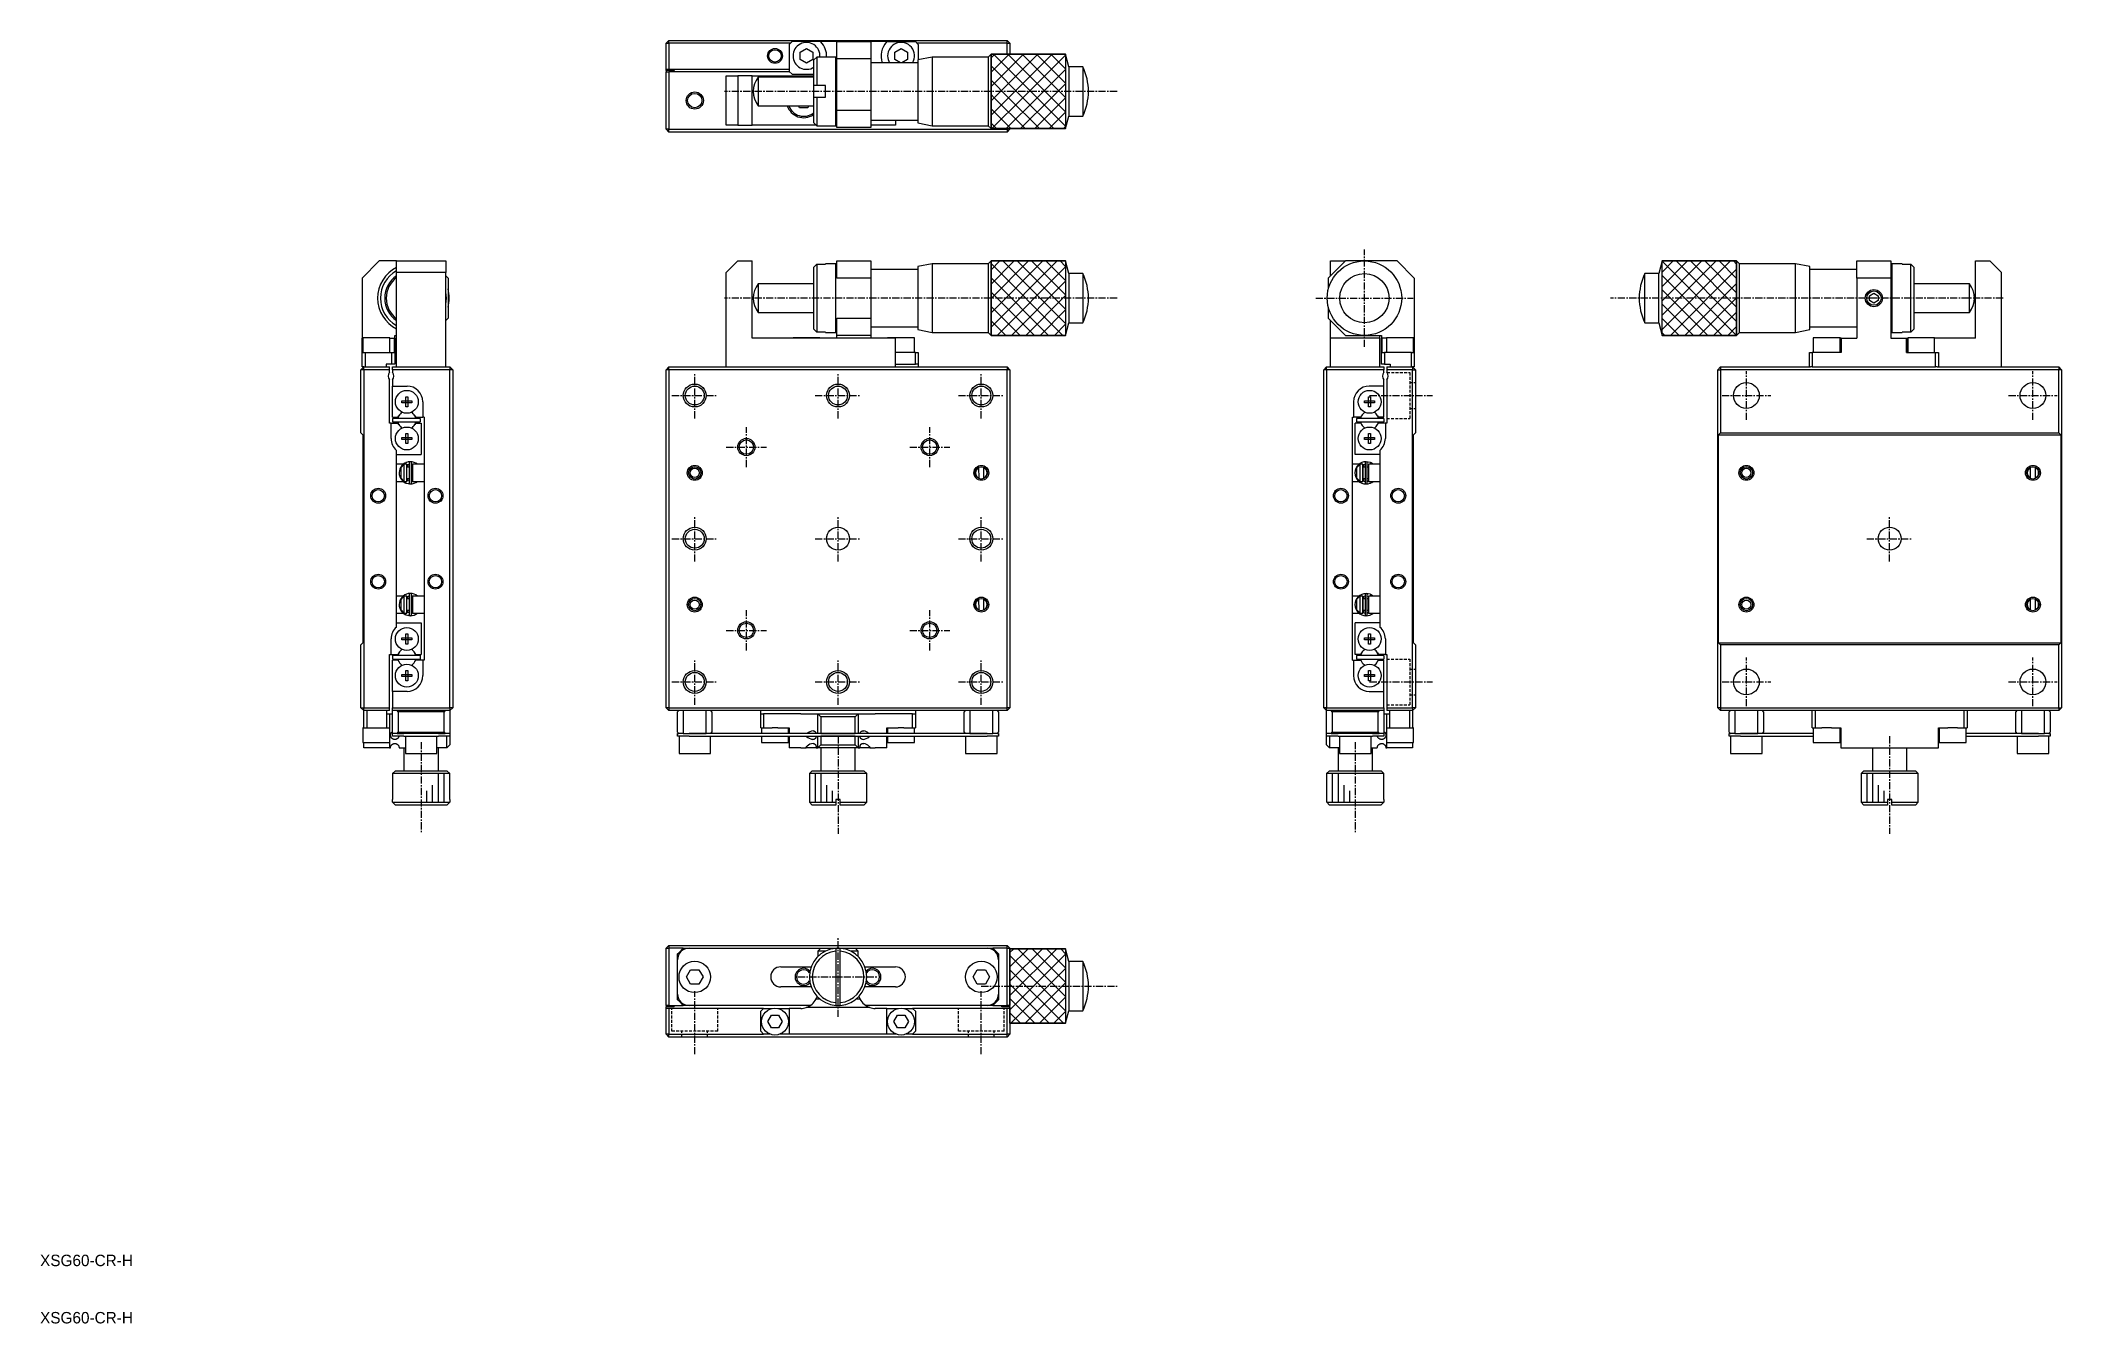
# Model space of a CAD drawing. Extents: x 10 to 363, y 10 to 234.
import ezdxf

# ---------------------------------------------------------------- set-up
doc = ezdxf.new("R2010")
doc.units = 0
doc.linetypes.add('CENTER', pattern=[2, 1.25, -0.25, 0.25, -0.25])
doc.linetypes.add('DASHED', pattern=[0.75, 0.5, -0.25])
doc.layers.get('0').update_dxf_attribs({"linetype": 'CONTINUOUS'})
doc.layers.add('CENTER', color=1, linetype='CENTER')
doc.styles.get("Standard").update_dxf_attribs({"font": 'FG教科書体NT-M'})

msp = doc.modelspace()

# ---------------------------------------------------------------- texts
at = {"color": 7, "linetype": 'CONTINUOUS'}
for p in [(10, 20), (10, 10)]:
    msp.add_text('XSG60-CR-H', height=2, dxfattribs=at).set_placement(p)

# ---------------------------------------------------------------- linework, layer by layer
at = {"color": 7, "linetype": 'CONTINUOUS'}
for p, q in [((119.244926, 233.5), (119.744926, 234)), ((119.244926, 233.5), (119.744926, 233.5)), ((119.244926, 229), (119.244926, 233.5)), ((119.744926, 233.5), (119.744926, 234)), ((119.744926, 234), (178.744926, 234)), ((119.744926, 233.5), (119.744926, 229)), ((140.944926, 233.5), (119.744926, 233.5)), ((141.244926, 233.8), (140.744926, 233.3)), ((140.744926, 233.3), (140.744926, 228.6)), ((146.292454, 233.8), (141.244926, 233.8)), ((146.292454, 233.8), (146.263081, 233.730821)), ((149.044926, 233.8), (146.292454, 233.8)), ((149.044926, 233.8), (154.944926, 233.8)), ((149.044926, 230.8), (149.044926, 233.8)), ((154.944926, 233.8), (154.944926, 230.8)), ((157.697398, 233.8), (154.944926, 233.8)), ((157.726771, 233.730821), (157.697398, 233.8)), ((157.697398, 233.8), (162.744926, 233.8)), ((163.244926, 233.3), (162.744926, 233.8)), ((178.744926, 233.5), (163.044926, 233.5)), ((163.244926, 233.3), (163.244926, 230.609997)), ((178.744926, 233.5), (178.744926, 234)), ((179.244926, 233.5), (178.744926, 234)), ((178.744926, 231.599999), (178.744926, 233.5)), ((178.744926, 233.5), (179.244926, 233.5)), ((179.244926, 233.5), (179.244926, 231.599999)), ((142.644926, 231.935085), (143.744926, 232.570171)), ((142.644926, 230.664915), (142.644926, 231.935085)), ((143.744926, 230.029829), (142.644926, 230.664915)), ((143.744926, 232.570171), (144.844926, 231.935085)), ((144.844926, 230.664915), (143.744926, 230.029829)), ((144.844926, 231.935085), (144.844926, 230.664915)), ((144.944926, 229.85), (144.944926, 229.6)), ((144.944926, 229.85), (144.944926, 220.35)), ((145.044907, 229.85), (144.944926, 229.85)), ((145.544926, 231.1), (145.044926, 230.6)), ((145.044926, 229.85), (145.044926, 230.6)), ((145.044926, 226.1), (145.044926, 230.6)), ((145.544926, 231.1), (145.544926, 226.1)), ((148.844926, 231.1), (145.544926, 231.1)), ((148.844926, 219.1), (148.844926, 231.1)), ((149.044926, 230.9), (148.844926, 231.1)), ((154.944926, 230.8), (149.044926, 230.8)), ((149.044926, 221.8), (149.044926, 230.8)), ((154.944926, 230.8), (154.944926, 221.8)), ((163.194926, 230.1), (154.944926, 230.1)), ((159.144926, 231.935085), (160.244926, 232.570171)), ((159.144926, 230.664915), (159.144926, 231.935085)), ((160.123387, 230.1), (159.144926, 230.664915)), ((160.244926, 232.570171), (161.344926, 231.935085)), ((161.344926, 230.664915), (160.366465, 230.1)), ((161.344926, 231.935085), (161.344926, 230.664915)), ((165.694925, 231.099996), (163.194926, 230.599997)), ((163.194926, 230.599997), (163.194926, 225.100004)), ((163.194926, 230.599997), (163.194926, 230.1)), ((163.194926, 230.349997), (163.194926, 225.100004)), ((163.194926, 230.349997), (163.194926, 230.1)), ((165.694925, 231.099996), (165.694925, 225.100004)), ((175.44493, 231.099996), (165.694925, 231.099996)), ((175.944932, 231.599999), (175.44493, 231.099996)), ((175.44493, 231.099996), (175.44493, 225.100004)), ((175.944932, 231.599999), (188.944933, 231.599999)), ((175.944932, 218.600001), (175.944932, 231.599999)), ((188.944933, 231.599999), (188.944933, 225.100004)), ((189.534421, 229.4), (188.944933, 231.599999)), ((188.944933, 231.599999), (188.944933, 218.600001)), ((189.534421, 229.4), (189.534421, 225.100003)), ((191.944932, 229.4), (189.534421, 229.4)), ((191.944932, 229.4), (191.944932, 225.100003)), ((119.244926, 229), (119.744926, 229)), ((119.244926, 228.75), (119.244926, 229)), ((120.644926, 228.75), (119.244926, 228.75)), ((119.244926, 228.75), (119.244926, 228.5)), ((119.244926, 218.5), (119.244926, 228.5)), ((119.244926, 228.5), (119.744926, 228.5)), ((119.744926, 229), (140.744926, 229)), ((119.744926, 228.5), (119.744926, 218.5)), ((140.844926, 228.5), (119.744926, 228.5)), ((120.644926, 228.75), (120.644926, 228.5)), ((129.744926, 219.2), (129.744926, 227.8)), ((129.744926, 227.8), (131.744926, 227.8)), ((131.744926, 227.8), (131.744926, 219.2)), ((134.244926, 227.8), (131.744926, 227.8)), ((134.244926, 219.2), (134.244926, 227.8)), ((134.244926, 227.8), (144.944926, 227.8)), ((135.322435, 227.599996), (135.322435, 225.100002)), ((144.944926, 227.599996), (135.322435, 227.599996)), ((140.744926, 228.6), (141.244926, 228.1)), ((141.244926, 228.1), (144.944926, 228.1)), ((145.544926, 226.1), (145.044926, 226.1)), ((147.044926, 226.1), (145.544926, 226.1)), ((147.044926, 224.1), (147.044926, 226.1)), ((135.322435, 225.100002), (135.322435, 222.600004)), ((135.322435, 222.600004), (144.944926, 222.600004)), ((142.523238, 222.25), (142.321163, 222.600004)), ((143.966614, 222.25), (142.523238, 222.25)), ((144.168689, 222.600004), (143.966614, 222.25)), ((145.044926, 219.6), (145.044926, 224.1)), ((145.044926, 224.1), (145.544926, 224.1)), ((145.544926, 224.1), (145.544926, 219.1)), ((145.544926, 224.1), (147.044926, 224.1)), ((163.194926, 225.100004), (163.194926, 219.600003)), ((163.194926, 225.100004), (163.194926, 219.850003)), ((165.694925, 225.100004), (165.694925, 219.100004)), ((175.44493, 225.100004), (175.44493, 219.100004)), ((175.944932, 225.100004), (175.944932, 218.600001)), ((189.534421, 225.100003), (189.534421, 220.8)), ((191.944932, 225.100003), (191.944932, 220.8)), ((131.744926, 219.2), (129.744926, 219.2)), ((131.744926, 219.2), (134.244926, 219.2)), ((145.444926, 219.2), (134.244926, 219.2)), ((144.944926, 220.6), (144.944926, 220.35)), ((144.944926, 220.35), (145.044907, 220.35)), ((145.044926, 219.6), (145.044926, 220.35)), ((145.044926, 219.6), (145.544926, 219.1)), ((145.544926, 219.1), (148.844926, 219.1)), ((148.844926, 219.1), (149.044926, 219.3)), ((149.044926, 219.2), (148.944926, 219.2)), ((149.044926, 218.8), (149.044926, 221.8)), ((149.044926, 221.8), (154.944926, 221.8)), ((154.944926, 218.8), (149.044926, 218.8)), ((154.944926, 221.8), (154.944926, 218.8)), ((154.944926, 220.1), (163.194926, 220.1)), ((159.244926, 219.2), (154.944926, 219.2)), ((159.244926, 220.1), (159.244926, 219.2)), ((163.194926, 220.1), (163.194926, 219.600003)), ((163.194926, 220.1), (163.194926, 219.850003)), ((163.194926, 219.600003), (165.694925, 219.100004)), ((165.694925, 219.100004), (175.44493, 219.100004)), ((175.44493, 219.100004), (175.944932, 218.600001)), ((188.944933, 218.600001), (189.534421, 220.8)), ((189.534421, 220.8), (191.944932, 220.8)), ((119.744926, 218.5), (119.244926, 218.5)), ((119.744926, 218), (119.244926, 218.5)), ((119.744926, 218.5), (178.744926, 218.5)), ((119.744926, 218), (119.744926, 218.5)), ((178.744926, 218), (119.744926, 218)), ((188.944933, 218.600001), (175.944932, 218.600001)), ((178.744926, 218.5), (178.744926, 218.600001)), ((178.744926, 218.5), (178.744926, 218)), ((179.244926, 218.5), (178.744926, 218)), ((179.244926, 218.5), (178.744926, 218.5)), ((179.244926, 218.600001), (179.244926, 218.5)), ((69.2, 195.5), (66.2, 192.5)), ((72.2, 195.5), (69.2, 195.5)), ((72.2, 195.5), (80.8, 195.5)), ((72.2, 193.5), (72.2, 195.5)), ((80.8, 195.5), (80.8, 193.5)), ((131.744926, 195.5), (129.744926, 193.5)), ((131.744926, 195.5), (134.244926, 195.5)), ((134.244926, 182), (134.244926, 195.5)), ((145.044926, 194.408327), (145.544926, 194.91608)), ((145.044926, 183.591673), (145.044926, 194.408327)), ((145.044926, 193.643559), (145.044926, 194.408327)), ((145.544926, 194.91608), (145.544926, 183.08392)), ((145.544926, 194.91608), (147.044926, 194.91608)), ((147.044926, 194.91608), (147.044926, 195)), ((147.044926, 194.91608), (147.044926, 195)), ((148.844926, 195), (147.044926, 195)), ((148.844926, 183), (148.844926, 195)), ((149.044926, 194.8), (148.844926, 195)), ((149.044926, 195.5), (154.944926, 195.5)), ((149.044926, 192.5), (149.044926, 195.5)), ((154.944926, 195.5), (154.944926, 192.5)), ((163.194926, 194), (154.944926, 194)), ((165.694925, 194.999996), (163.194926, 194.499997)), ((163.194926, 194.499997), (163.194926, 194)), ((163.194926, 194.499997), (163.194926, 183.500003)), ((163.194926, 194.249997), (163.194926, 183.750003)), ((163.194926, 194.249997), (163.194926, 194)), ((165.694925, 194.999996), (165.694925, 183.000004)), ((175.44493, 194.999996), (165.694925, 194.999996)), ((175.944932, 195.499999), (175.44493, 194.999996)), ((175.44493, 194.999996), (175.44493, 183.000004)), ((175.944932, 195.499999), (188.944933, 195.499999)), ((175.944932, 182.500001), (175.944932, 195.499999)), ((189.534421, 193.3), (188.944933, 195.499999)), ((188.944933, 195.499999), (188.944933, 182.500001)), ((237.8, 195.5), (234.8, 192.5)), ((235.2, 195.5), (237.8, 195.5)), ((235.2, 192.9), (235.2, 195.5)), ((241.1, 195.5), (237.8, 195.5)), ((246.8, 195.5), (241.1, 195.5)), ((249.8, 192.5), (246.8, 195.5)), ((293.055067, 195.499999), (292.465579, 193.3)), ((293.055067, 195.499999), (306.055068, 195.499999)), ((293.055067, 182.500001), (293.055067, 195.499999)), ((306.55507, 194.999996), (306.055068, 195.499999)), ((306.055068, 195.499999), (306.055068, 182.500001)), ((306.55507, 183.000004), (306.55507, 194.999996)), ((316.305075, 194.999996), (306.55507, 194.999996)), ((316.305075, 183.000004), (316.305075, 194.999996)), ((318.805074, 194.499997), (316.305075, 194.999996)), ((318.805074, 183.500003), (318.805074, 194.499997)), ((327.055074, 194), (318.805074, 194)), ((327.055074, 195.5), (332.955074, 195.5)), ((327.055074, 192.5), (327.055074, 195.5)), ((332.955074, 195.5), (332.955074, 192.5)), ((333.155074, 195), (332.955074, 194.8)), ((333.155074, 195), (333.155074, 183)), ((334.955074, 195), (333.155074, 195)), ((334.955074, 195), (334.955074, 194.91608)), ((334.955074, 194.91608), (336.455074, 194.91608)), ((336.455074, 183.08392), (336.455074, 194.91608)), ((336.455074, 194.91608), (336.955074, 194.408327)), ((336.955074, 194.408327), (336.955074, 183.591673)), ((347.755074, 182), (347.755074, 195.5)), ((347.755074, 195.5), (350.255074, 195.5)), ((352.255074, 193.5), (350.255074, 195.5)), ((66.2, 192.5), (66.2, 182)), ((80.8, 193.5), (72.2, 193.5)), ((72.2, 177), (72.2, 193.5)), ((80.8, 177), (80.8, 193.5)), ((81.2, 192.5), (80.8, 192.9)), ((81.2, 192.5), (81.2, 185.5)), ((129.744926, 177), (129.744926, 193.5)), ((135.322435, 191.499996), (135.322435, 186.500004)), ((144.944926, 191.499996), (135.322435, 191.499996)), ((144.944926, 193.75), (144.944926, 189.000003)), ((144.944926, 193.75), (144.944926, 193.5)), ((145.044926, 193.75), (144.944926, 193.75)), ((154.944926, 192.5), (149.044926, 192.5)), ((154.944926, 192.5), (154.944926, 185.5)), ((189.534421, 193.3), (189.534421, 184.7)), ((191.944932, 193.3), (189.534421, 193.3)), ((191.944932, 193.3), (191.944932, 184.7)), ((234.8, 192.5), (234.8, 190.599996)), ((249.8, 192.5), (249.8, 182)), ((290.055068, 184.7), (290.055068, 193.3)), ((292.465579, 193.3), (290.055068, 193.3)), ((292.465579, 184.7), (292.465579, 193.3)), ((327.055074, 192.5), (327.055074, 182)), ((332.955074, 192.5), (327.055074, 192.5)), ((332.955074, 192.5), (332.955074, 182)), ((337.055074, 193.75), (336.955074, 193.75)), ((337.055074, 192.997637), (337.055074, 193.75)), ((337.055074, 185.002363), (337.055074, 192.997637)), ((346.677565, 191.499996), (337.055074, 191.499996)), ((346.677565, 186.500004), (346.677565, 191.499996)), ((352.255074, 177), (352.255074, 193.5)), ((144.944926, 189.000003), (144.944926, 184.25)), ((234.8, 187.400004), (234.8, 185.5)), ((329.255074, 189.433013), (330.005074, 189.866025)), ((329.255074, 188.566987), (329.255074, 189.433013)), ((330.005074, 188.133975), (329.255074, 188.566987)), ((330.005074, 189.866025), (330.755074, 189.433013)), ((330.755074, 188.566987), (330.005074, 188.133975)), ((330.755074, 189.433013), (330.755074, 188.566987)), ((80.8, 185.1), (81.2, 185.5)), ((135.322435, 186.500004), (144.944926, 186.500004)), ((144.944926, 184.5), (144.944926, 184.25)), ((144.944926, 184.25), (145.044926, 184.25)), ((145.044926, 183.591673), (145.044926, 184.356441)), ((145.544926, 183.08392), (145.044926, 183.591673)), ((149.044926, 185.5), (154.944926, 185.5)), ((149.044926, 182.5), (149.044926, 185.5)), ((154.944926, 185.5), (154.944926, 182.5)), ((154.944926, 184), (163.194926, 184)), ((163.194926, 184), (163.194926, 183.500003)), ((163.194926, 184), (163.194926, 183.750003)), ((163.194926, 183.500003), (165.694925, 183.000004)), ((188.944933, 182.500001), (189.534421, 184.7)), ((189.534421, 184.7), (191.944932, 184.7)), ((234.8, 185.5), (237.8, 182.5)), ((235.2, 182), (235.2, 185.1)), ((290.055068, 184.7), (292.465579, 184.7)), ((292.465579, 184.7), (293.055067, 182.500001)), ((316.305075, 183.000004), (318.805074, 183.500003)), ((318.805074, 184), (327.055074, 184)), ((336.955074, 183.591673), (336.455074, 183.08392)), ((336.955074, 184.25), (337.055074, 184.25)), ((337.055074, 186.500004), (346.677565, 186.500004)), ((337.055074, 184.25), (337.055074, 185.002363)), ((66.2, 182), (66.269179, 182)), ((66.2, 179.5), (66.2, 182)), ((66.269179, 182), (66.269179, 179.5)), ((66.269179, 182), (66.35, 182)), ((68.7, 182.1), (66.35, 182.1)), ((66.35, 182.1), (66.35, 179.5)), ((71.05, 182.1), (68.7, 182.1)), ((71.05, 179.5), (71.05, 182.1)), ((71.05, 182), (71.859736, 182)), ((71.859736, 179.5), (71.859736, 182)), ((71.859736, 182), (71.9, 182)), ((71.9, 182.5), (72.2, 182.5)), ((71.9, 182), (71.9, 182.5)), ((71.9, 182), (71.9, 179.5)), ((159.244926, 182), (134.244926, 182)), ((146.094926, 182.1), (141.394926, 182.1)), ((141.394926, 182.1), (141.394926, 182)), ((147.044926, 183.08392), (145.544926, 183.08392)), ((146.094926, 182), (146.094926, 182.1)), ((147.044926, 183), (147.044926, 183.08392)), ((147.044926, 183), (147.044926, 183.08392)), ((147.044926, 183), (148.844926, 183)), ((148.844926, 183), (149.044926, 183.2)), ((154.944926, 182.5), (149.044926, 182.5)), ((149.044926, 182), (149.044926, 182.5)), ((154.944926, 182.5), (154.944926, 182)), ((162.594926, 182.1), (157.894926, 182.1)), ((157.894926, 182.1), (157.894926, 182)), ((159.244926, 177), (159.244926, 182)), ((162.594926, 179.5), (162.594926, 182.1)), ((165.694925, 183.000004), (175.44493, 183.000004)), ((175.44493, 183.000004), (175.944932, 182.500001)), ((188.944933, 182.500001), (175.944932, 182.500001)), ((235.2, 177), (235.2, 182)), ((243.8, 182), (235.2, 182)), ((237.8, 182.5), (241.1, 182.5)), ((241.1, 182.5), (244.1, 182.5)), ((243.8, 182), (243.8, 182.5)), ((243.8, 177), (243.8, 182)), ((244.1, 182.5), (244.1, 182)), ((244.1, 182), (244.140264, 182)), ((244.1, 179.5), (244.1, 182)), ((244.140264, 182), (244.140264, 179.5)), ((244.95, 182), (244.140264, 182)), ((249.65, 182.1), (244.95, 182.1)), ((244.95, 182.1), (244.95, 179.5)), ((249.65, 179.5), (249.65, 182.1)), ((249.730821, 182), (249.65, 182)), ((249.730821, 179.5), (249.730821, 182)), ((249.730821, 182), (249.8, 182)), ((249.8, 182), (249.8, 179.5)), ((306.055068, 182.500001), (293.055067, 182.500001)), ((306.055068, 182.500001), (306.55507, 183.000004)), ((306.55507, 183.000004), (316.305075, 183.000004)), ((324.105074, 182.1), (319.405074, 182.1)), ((319.405074, 182.1), (319.405074, 179.5)), ((324.105074, 179.5), (324.105074, 182.1)), ((324.273229, 182), (324.105074, 182)), ((324.273229, 179.5), (324.273229, 182)), ((324.273229, 182), (324.302602, 182)), ((324.302602, 182), (324.302602, 179.5)), ((324.302602, 182), (327.055074, 182)), ((332.955074, 183.2), (333.155074, 183)), ((332.955074, 182), (335.707546, 182)), ((333.155074, 183), (334.955074, 183)), ((334.955074, 183.08392), (334.955074, 183)), ((336.455074, 183.08392), (334.955074, 183.08392)), ((335.707546, 179.5), (335.707546, 182)), ((335.707546, 182), (335.736919, 182)), ((335.736919, 182), (335.736919, 179.5)), ((335.736919, 182), (335.905074, 182)), ((340.605074, 182.1), (335.905074, 182.1)), ((335.905074, 182.1), (335.905074, 179.5)), ((340.605074, 179.5), (340.605074, 182.1)), ((347.755074, 182), (340.605074, 182)), ((66.5, 177), (66, 176.5)), ((66.5, 176.5), (66, 176.5)), ((66, 165.5), (66, 176.5)), ((66.2, 177), (66.2, 179.5)), ((66.2, 179.5), (66.7, 179.5)), ((66.5, 177), (66.2, 177)), ((66.5, 176.5), (66.5, 177)), ((66.5, 177), (71, 177)), ((66.5, 176.5), (66.5, 117.5)), ((71, 176.5), (66.5, 176.5)), ((66.7, 179.5), (66.7, 177)), ((66.7, 179.5), (71.4, 179.5)), ((70.4, 177.5), (70.4, 177)), ((71.4, 177.5), (70.4, 177.5)), ((71, 176.5), (71, 177)), ((71, 176.061438), (71, 176.5)), ((71.4, 177.5), (71.4, 179.5)), ((71.4, 179.5), (71.9, 179.5)), ((71.9, 177.5), (71.4, 177.5)), ((71.5, 177), (81.5, 177)), ((71.5, 176.5), (71.5, 177)), ((81.5, 176.5), (71.5, 176.5)), ((71.5, 176.5), (71.5, 176.061438)), ((71.9, 179.5), (71.9, 177.5)), ((81.5, 177), (81.5, 176.5)), ((82, 176.5), (81.5, 177)), ((81.5, 117.5), (81.5, 176.5)), ((82, 176.5), (81.5, 176.5)), ((82, 176.5), (82, 117.5)), ((119.744926, 177), (119.244926, 176.5)), ((119.244926, 117.5), (119.244926, 176.5)), ((119.744926, 176.5), (119.244926, 176.5)), ((119.744926, 176.5), (119.744926, 177)), ((119.744926, 177), (178.744926, 177)), ((178.744926, 176.5), (119.744926, 176.5)), ((119.744926, 176.5), (119.744926, 117.5)), ((162.744926, 179.5), (159.244926, 179.5)), ((159.244926, 177.5), (162.744926, 177.5)), ((162.744926, 177.5), (162.744926, 179.5)), ((162.744926, 179.5), (163.244926, 179.5)), ((163.244926, 177.5), (162.744926, 177.5)), ((163.244926, 179.5), (163.244926, 177.5)), ((163.244926, 177.5), (163.244926, 177)), ((178.744926, 177), (178.744926, 176.5)), ((179.244926, 176.5), (178.744926, 177)), ((178.744926, 117.5), (178.744926, 176.5)), ((179.244926, 176.5), (178.744926, 176.5)), ((179.244926, 176.5), (179.244926, 117.5)), ((234.5, 177), (234, 176.5)), ((234.5, 176.5), (234, 176.5)), ((234, 117.5), (234, 176.5)), ((234.5, 176.5), (234.5, 177)), ((234.5, 177), (244.5, 177)), ((234.5, 176.5), (234.5, 117.5)), ((244.5, 176.5), (234.5, 176.5)), ((244.1, 177.5), (244.1, 179.5)), ((244.1, 179.5), (244.6, 179.5)), ((244.6, 177.5), (244.1, 177.5)), ((244.5, 177), (244.5, 176.5)), ((244.5, 176.061438), (244.5, 176.5)), ((244.6, 179.5), (244.6, 177.5)), ((249.3, 179.5), (244.6, 179.5)), ((244.6, 177.5), (245.6, 177.5)), ((245, 177), (245, 176.5)), ((245, 177), (249.5, 177)), ((249.5, 176.5), (245, 176.5)), ((245, 176.5), (245, 176.061438)), ((245.6, 177.5), (245.6, 177)), ((249.3, 177), (249.3, 179.5)), ((249.3, 179.5), (249.8, 179.5)), ((249.8, 177), (249.5, 177)), ((249.5, 177), (249.5, 176.5)), ((249.5, 177), (250, 176.5)), ((249.5, 117.5), (249.5, 176.5)), ((249.5, 176.5), (250, 176.5)), ((249.8, 179.5), (249.8, 177)), ((250, 176.5), (250, 165.5)), ((303.255074, 177), (302.755074, 176.5)), ((302.755074, 117.5), (302.755074, 176.5)), ((302.755074, 176.5), (303.255074, 176.5)), ((303.255074, 177), (303.255074, 176.5)), ((303.255074, 177), (318.955074, 177)), ((303.255074, 176.5), (303.255074, 165.5)), ((362.255074, 176.5), (303.255074, 176.5)), ((318.755074, 177), (318.755074, 179.5)), ((318.755074, 179.5), (319.255074, 179.5)), ((319.255074, 177), (318.955074, 177)), ((319.255074, 179.5), (319.255074, 177)), ((324.302602, 179.5), (319.255074, 179.5)), ((319.255074, 177), (340.755074, 177)), ((335.707546, 179.5), (340.755074, 179.5)), ((340.755074, 177), (340.755074, 179.5)), ((340.755074, 179.5), (341.255074, 179.5)), ((341.055074, 177), (340.755074, 177)), ((341.055074, 177), (362.255074, 177)), ((341.255074, 179.5), (341.255074, 177)), ((362.255074, 177), (362.255074, 176.5)), ((362.755074, 176.5), (362.255074, 177)), ((362.255074, 165.5), (362.255074, 176.5)), ((362.755074, 176.5), (362.255074, 176.5)), ((362.755074, 176.5), (362.755074, 117.5)), ((71, 167.2), (71, 174.738562)), ((71.5, 174.738562), (71.5, 173.65)), ((71.5, 173.65), (74.05, 173.65)), ((71.5, 168.2), (71.5, 173.65)), ((244.5, 173.65), (241.95, 173.65)), ((244.5, 173.65), (244.5, 174.738562)), ((244.5, 168.2), (244.5, 173.65)), ((245, 174.738562), (245, 167.2)), ((73.113639, 171.08), (73.82, 171.08)), ((73.113639, 170.72), (73.113639, 171.08)), ((73.82, 170.72), (73.113639, 170.72)), ((73.82, 171.786361), (74.18, 171.786361)), ((73.82, 171.08), (73.82, 171.786361)), ((73.830372, 171.069628), (73.82, 171.08)), ((73.830372, 170.730372), (73.82, 170.72)), ((73.82, 170.013639), (73.82, 170.72)), ((74.18, 170.013639), (73.82, 170.013639)), ((73.830372, 171.069628), (74.169628, 171.069628)), ((73.830372, 170.730372), (73.830372, 171.069628)), ((74.169628, 170.730372), (73.830372, 170.730372)), ((74.169628, 171.069628), (74.18, 171.08)), ((74.169628, 171.069628), (74.169628, 170.730372)), ((74.169628, 170.730372), (74.18, 170.72)), ((74.18, 171.786361), (74.18, 171.08)), ((74.18, 171.08), (74.886361, 171.08)), ((74.886361, 170.72), (74.18, 170.72)), ((74.18, 170.72), (74.18, 170.013639)), ((74.886361, 171.08), (74.886361, 170.72)), ((76.8, 170.9), (76.8, 168.2)), ((239.2, 170.9), (239.2, 168.2)), ((241.113639, 170.72), (241.113639, 171.08)), ((241.113639, 171.08), (241.82, 171.08)), ((241.82, 170.72), (241.113639, 170.72)), ((241.82, 171.786361), (242.18, 171.786361)), ((241.82, 171.08), (241.82, 171.786361)), ((241.830372, 171.069628), (241.82, 171.08)), ((241.830372, 170.730372), (241.82, 170.72)), ((241.82, 170.013639), (241.82, 170.72)), ((242.18, 170.013639), (241.82, 170.013639)), ((241.830372, 170.730372), (241.830372, 171.069628)), ((241.830372, 171.069628), (242.169628, 171.069628)), ((242.169628, 170.730372), (241.830372, 170.730372)), ((242.169628, 171.069628), (242.18, 171.08)), ((242.169628, 171.069628), (242.169628, 170.730372)), ((242.169628, 170.730372), (242.18, 170.72)), ((242.18, 171.786361), (242.18, 171.08)), ((242.18, 171.08), (242.886361, 171.08)), ((242.18, 170.72), (242.18, 170.013639)), ((242.886361, 170.72), (242.18, 170.72)), ((242.886361, 171.08), (242.886361, 170.72)), ((71.25, 167.2), (71, 167.2)), ((71.25, 164.5), (71.25, 167.2)), ((71.25, 167.2), (72.449194, 167.2)), ((71.5, 168.2), (72.449194, 168.2)), ((76.3, 168), (71.5, 168)), ((71.5, 168), (71.5, 167.4)), ((71.5, 167.4), (76.3, 167.4)), ((72.449194, 168.2), (72.59936, 168.460095)), ((72.59936, 166.939905), (72.449194, 167.2)), ((75.40064, 168.460095), (75.550806, 168.2)), ((75.550806, 167.2), (75.40064, 166.939905)), ((75.550806, 168.2), (76.8, 168.2)), ((75.550806, 167.2), (76.5, 167.2)), ((76.3, 168), (76.3, 167.4)), ((76.5, 167.2), (76.5, 161.7)), ((77, 168.2), (76.8, 168.2)), ((77, 168.2), (77, 125.8)), ((239, 168.2), (239.2, 168.2)), ((239, 125.8), (239, 168.2)), ((240.449194, 168.2), (239.2, 168.2)), ((239.5, 161.7), (239.5, 167.2)), ((240.449194, 167.2), (239.5, 167.2)), ((239.7, 168), (239.7, 167.4)), ((244.5, 168), (239.7, 168)), ((239.7, 167.4), (244.5, 167.4)), ((240.449194, 168.2), (240.59936, 168.460095)), ((240.449194, 167.2), (240.59936, 166.939905)), ((243.40064, 168.460095), (243.550806, 168.2)), ((243.40064, 166.939905), (243.550806, 167.2)), ((244.5, 168.2), (243.550806, 168.2)), ((244.75, 167.2), (243.550806, 167.2)), ((244.5, 168), (244.5, 167.4)), ((244.75, 167.2), (244.75, 164.5)), ((245, 167.2), (244.75, 167.2)), ((66, 165.5), (66.35, 165.15)), ((66.35, 165.15), (66.35, 128.85)), ((72.2, 159.575), (72.2, 162.420938)), ((73.113639, 164.32), (73.113639, 164.68)), ((73.113639, 164.68), (73.82, 164.68)), ((73.82, 164.32), (73.113639, 164.32)), ((73.82, 165.386361), (74.18, 165.386361)), ((73.82, 164.68), (73.82, 165.386361)), ((73.830372, 164.669628), (73.82, 164.68)), ((73.830372, 164.330372), (73.82, 164.32)), ((73.82, 163.613639), (73.82, 164.32)), ((74.18, 163.613639), (73.82, 163.613639)), ((73.830372, 164.669628), (74.169628, 164.669628)), ((73.830372, 164.330372), (73.830372, 164.669628)), ((74.169628, 164.330372), (73.830372, 164.330372)), ((74.169628, 164.669628), (74.18, 164.68)), ((74.169628, 164.669628), (74.169628, 164.330372)), ((74.169628, 164.330372), (74.18, 164.32)), ((74.18, 165.386361), (74.18, 164.68)), ((74.18, 164.68), (74.886361, 164.68)), ((74.18, 164.32), (74.18, 163.613639)), ((74.886361, 164.32), (74.18, 164.32)), ((74.886361, 164.68), (74.886361, 164.32)), ((241.113639, 164.32), (241.113639, 164.68)), ((241.113639, 164.68), (241.82, 164.68)), ((241.82, 164.32), (241.113639, 164.32)), ((241.82, 165.386361), (242.18, 165.386361)), ((241.82, 164.68), (241.82, 165.386361)), ((241.830372, 164.669628), (241.82, 164.68)), ((241.830372, 164.330372), (241.82, 164.32)), ((241.82, 163.613639), (241.82, 164.32)), ((242.18, 163.613639), (241.82, 163.613639)), ((241.830372, 164.669628), (242.169628, 164.669628)), ((241.830372, 164.330372), (241.830372, 164.669628)), ((242.169628, 164.330372), (241.830372, 164.330372)), ((242.169628, 164.669628), (242.18, 164.68)), ((242.169628, 164.669628), (242.169628, 164.330372)), ((242.169628, 164.330372), (242.18, 164.32)), ((242.18, 165.386361), (242.18, 164.68)), ((242.18, 164.68), (242.886361, 164.68)), ((242.18, 164.32), (242.18, 163.613639)), ((242.886361, 164.32), (242.18, 164.32)), ((242.886361, 164.68), (242.886361, 164.32)), ((243.8, 162.420938), (243.8, 159.575)), ((249.65, 165.15), (250, 165.5)), ((249.65, 128.85), (249.65, 165.15)), ((302.905074, 165.15), (303.255074, 165.5)), ((302.905074, 128.85), (302.905074, 165.15)), ((302.905074, 165.15), (362.605074, 165.15)), ((303.255074, 165.5), (362.255074, 165.5)), ((362.255074, 165.5), (362.605074, 165.15)), ((362.605074, 165.15), (362.605074, 128.85)), ((72.2, 161.7), (76.5, 161.7)), ((73.363755, 160), (72.2, 160)), ((72.2, 157.425), (72.2, 159.575)), ((73, 159.416515), (73.5, 159.945683)), ((73, 157.583485), (73, 159.416515)), ((73.5, 160), (73.5, 159.945683)), ((74, 160), (73.5, 160)), ((73.5, 159.945683), (73.5, 157.054317)), ((73.835914, 160.287581), (73.817922, 160.279781)), ((73.830161, 160.284219), (73.826812, 160.283663)), ((73.892355, 160.309821), (73.835469, 160.28844)), ((73.999842, 159.93521), (74.404957, 160.043689)), ((74, 157), (74, 160)), ((74.405, 159.5), (74, 159.5)), ((74.2, 159.5), (74.2, 159.938184)), ((74.2, 159.5), (74.2, 159.938183)), ((74.405, 160.25), (74.405, 156.75)), ((74.795, 156.75), (74.795, 160.25)), ((75, 159.5), (74.795, 159.5)), ((74.795056, 160.043366), (75.000246, 160.003369)), ((75, 160), (75, 157)), ((77, 160), (75, 160)), ((75.000246, 160.003369), (75.012433, 160.000086)), ((173.835901, 159.494654), (173.836642, 159.412855)), ((173.853979, 157.498608), (173.835906, 159.494147)), ((173.853243, 157.5799), (173.836642, 159.412855)), ((174.636609, 159.4201), (174.635866, 159.50214)), ((174.636609, 159.4201), (174.65321, 157.587145)), ((240.163431, 160), (239, 160)), ((243.8, 161.7), (239.5, 161.7)), ((239.8, 159.4201), (240.3, 159.949247)), ((239.8, 157.587145), (239.8, 159.4201)), ((240.163941, 160), (240.163826, 160)), ((240.3, 160), (240.3, 159.949247)), ((240.8, 160), (240.3, 160)), ((240.3, 159.949247), (240.3, 157.057999)), ((240.799845, 159.93522), (241.204977, 160.043682)), ((240.8, 157), (240.8, 160)), ((240.8, 159.5), (240.8, 159.999938)), ((240.8, 159.5), (240.8, 157.5)), ((240.8, 157.5), (240.8, 159.5)), ((241.205, 159.5), (240.8, 159.5)), ((240.988515, 160), (240.988328, 160)), ((240.988643, 160), (240.988515, 160)), ((240.988957, 160), (240.98885, 160)), ((240.989517, 160), (240.989081, 160)), ((241, 160), (240.989601, 160)), ((241, 159.5), (241, 160)), ((241.205, 160.25), (241.205, 156.75)), ((242.115052, 160.307695), (241.427589, 160.443656)), ((241.595, 156.75), (241.595, 160.25)), ((241.8, 159.5), (241.595, 159.5)), ((241.8, 160), (241.8, 157)), ((243.8, 160), (241.8, 160)), ((242.174258, 160.282272), (242.075042, 159.999975)), ((242.636031, 160.000123), (242.164086, 160.287581)), ((242.173188, 160.283663), (242.174258, 160.282272)), ((243.8, 159.575), (243.8, 157.425)), ((357.355074, 159.498389), (357.355074, 159.416515)), ((357.355074, 157.583485), (357.355074, 159.416515)), ((358.155074, 159.416515), (358.155074, 159.498389)), ((358.155074, 159.416515), (358.155074, 157.583485)), ((72.2, 136.575), (72.2, 157.425)), ((72.2, 157), (73.363385, 157)), ((73.5, 157.054317), (73, 157.583485)), ((73.5, 157.054317), (73.5, 157)), ((73.5, 157), (74, 157)), ((73.806308, 156.72537), (73.827183, 156.716189)), ((73.826603, 156.716381), (73.894304, 156.9398)), ((73.832208, 156.717582), (73.8327, 156.71535)), ((73.8327, 156.71535), (73.83474, 156.711983)), ((73.83474, 156.711983), (73.835469, 156.71156)), ((73.884953, 156.692304), (74.572408, 156.556344)), ((73.894304, 156.9398), (73.924495, 157.000001)), ((73.986649, 157.070034), (73.974361, 157.075362)), ((74, 157.5), (74.405, 157.5)), ((74.2, 157.061806), (74.2, 157.5)), ((74.2, 157.061805), (74.2, 157.5)), ((74.795, 157.5), (75, 157.5)), ((75.000203, 156.996632), (74.795023, 156.956318)), ((75, 157), (77, 157)), ((75.011431, 156.999678), (75.000203, 156.996632)), ((173.853243, 157.5799), (173.853986, 157.49786)), ((174.653951, 157.505346), (174.65321, 157.587145)), ((239, 157), (240.163575, 157)), ((240.3, 157.057999), (239.8, 157.587145)), ((239.8, 157.5799), (239.8, 157.587145)), ((240.3, 157.057999), (240.3, 157)), ((240.3, 157), (240.8, 157)), ((241.204945, 156.956634), (240.799839, 157.064446)), ((240.8, 157), (240.8, 157.5)), ((240.8, 157.5), (241.205, 157.5)), ((240.988163, 157), (240.988314, 157)), ((240.988532, 157), (240.988647, 157)), ((240.988647, 157), (240.988802, 157)), ((240.988802, 157), (240.988927, 157)), ((240.988939, 157), (240.989039, 157)), ((240.989039, 157), (240.989142, 157)), ((240.98927, 157), (240.989447, 157)), ((240.989447, 157), (240.989577, 157)), ((240.989713, 157), (241, 157)), ((241, 157), (241, 157.5)), ((241.595, 157.5), (241.8, 157.5)), ((241.800166, 156.9966), (241.595042, 156.956311)), ((241.8, 157), (243.8, 157)), ((241.811645, 156.999717), (241.800166, 156.9966)), ((242.105743, 156.689561), (242.106671, 156.689862)), ((242.106671, 156.689862), (242.1081, 156.690327)), ((242.1081, 156.690327), (242.109404, 156.690755)), ((242.109404, 156.690755), (242.110319, 156.691057)), ((242.110319, 156.691057), (242.111549, 156.691465)), ((242.111549, 156.691465), (242.112538, 156.691795)), ((242.112538, 156.691795), (242.113697, 156.692183)), ((242.113697, 156.692183), (242.114726, 156.692531)), ((242.114726, 156.692531), (242.116948, 156.693286)), ((242.116948, 156.693286), (242.11786, 156.693599)), ((242.11786, 156.693599), (242.122204, 156.695108)), ((242.122204, 156.695108), (242.124234, 156.695824)), ((242.124234, 156.695824), (242.127062, 156.696834)), ((242.127062, 156.696834), (242.164531, 156.71156)), ((242.16068, 156.711787), (242.16318, 156.711275)), ((242.16318, 156.711275), (242.16286, 156.712039)), ((242.164531, 156.71156), (242.16318, 156.711275)), ((242.164288, 156.712505), (242.182242, 156.720291)), ((242.16526, 156.711983), (242.164531, 156.71156)), ((243.8, 157.425), (243.8, 136.575)), ((357.355074, 157.583485), (357.355074, 157.501611)), ((358.155074, 157.501611), (358.155074, 157.583485)), ((73.363755, 137), (72.2, 137)), ((72.2, 134.425), (72.2, 136.575)), ((72.2, 131.579062), (72.2, 134.425)), ((73, 136.416515), (73.5, 136.945683)), ((73, 134.583485), (73, 136.416515)), ((73.5, 134.054317), (73, 134.583485)), ((73.5, 137), (73.5, 136.945683)), ((74, 137), (73.5, 137)), ((73.5, 136.945683), (73.5, 134.054317)), ((73.5, 134.054317), (73.5, 134)), ((73.835914, 137.287581), (73.817922, 137.279781)), ((73.830161, 137.284219), (73.826812, 137.283663)), ((73.892355, 137.309821), (73.835469, 137.28844)), ((73.986649, 134.070034), (73.974361, 134.075362)), ((73.999842, 136.93521), (74.404957, 137.043689)), ((74, 134), (74, 137)), ((74.405, 136.5), (74, 136.5)), ((74, 134.5), (74.405, 134.5)), ((74.2, 136.5), (74.2, 136.938184)), ((74.2, 136.5), (74.2, 136.938183)), ((74.2, 134.061806), (74.2, 134.5)), ((74.2, 134.061805), (74.2, 134.5)), ((74.405, 137.25), (74.405, 133.75)), ((74.795, 133.75), (74.795, 137.25)), ((75, 136.5), (74.795, 136.5)), ((74.795, 134.5), (75, 134.5)), ((74.795056, 137.043366), (75.000246, 137.003369)), ((75, 137), (75, 134)), ((77, 137), (75, 137)), ((75.000246, 137.003369), (75.012433, 137.000086)), ((173.835901, 136.494654), (173.836642, 136.412855)), ((173.853979, 134.498608), (173.835906, 136.494147)), ((173.853243, 134.5799), (173.836642, 136.412855)), ((173.853243, 134.5799), (173.853986, 134.49786)), ((174.636609, 136.4201), (174.635866, 136.50214)), ((174.636609, 136.4201), (174.65321, 134.587145)), ((174.653951, 134.505346), (174.65321, 134.587145)), ((240.163431, 137), (239, 137)), ((239.8, 136.4201), (240.3, 136.949247)), ((239.8, 134.587145), (239.8, 136.4201)), ((240.3, 134.057999), (239.8, 134.587145)), ((239.8, 134.5799), (239.8, 134.587145)), ((240.163941, 137), (240.163826, 137)), ((240.3, 137), (240.3, 136.949247)), ((240.8, 137), (240.3, 137)), ((240.3, 136.949247), (240.3, 134.057999)), ((240.3, 134.057999), (240.3, 134)), ((241.204945, 133.956634), (240.799839, 134.064446)), ((240.799845, 136.93522), (241.204977, 137.043682)), ((240.8, 134), (240.8, 137)), ((240.8, 136.5), (240.8, 136.999938)), ((240.8, 136.5), (240.8, 134.5)), ((240.8, 134.5), (240.8, 136.5)), ((241.205, 136.5), (240.8, 136.5)), ((240.8, 134), (240.8, 134.5)), ((240.8, 134.5), (241.205, 134.5)), ((240.988515, 137), (240.988328, 137)), ((240.988643, 137), (240.988515, 137)), ((240.988957, 137), (240.98885, 137)), ((240.989517, 137), (240.989081, 137)), ((241, 137), (240.989601, 137)), ((241, 136.5), (241, 137)), ((241, 134), (241, 134.5)), ((241.205, 137.25), (241.205, 133.75)), ((242.115052, 137.307695), (241.427589, 137.443656)), ((241.595, 133.75), (241.595, 137.25)), ((241.8, 136.5), (241.595, 136.5)), ((241.595, 134.5), (241.8, 134.5)), ((241.8, 137), (241.8, 134)), ((243.8, 137), (241.8, 137)), ((242.173188, 137.283663), (242.075042, 136.999975)), ((242.636031, 137.000123), (242.164086, 137.287581)), ((242.193393, 137.274764), (242.173633, 137.283458)), ((243.8, 136.575), (243.8, 134.425)), ((243.8, 134.425), (243.8, 131.579062)), ((357.355074, 136.498389), (357.355074, 136.416515)), ((357.355074, 134.583485), (357.355074, 136.416515)), ((357.355074, 134.583485), (357.355074, 134.501611)), ((358.155074, 136.416515), (358.155074, 136.498389)), ((358.155074, 136.416515), (358.155074, 134.583485)), ((358.155074, 134.501611), (358.155074, 134.583485)), ((72.2, 134), (73.363385, 134)), ((72.2, 132.3), (76.5, 132.3)), ((73.5, 134), (74, 134)), ((73.806308, 133.72537), (73.833303, 133.713553)), ((73.826603, 133.716381), (73.894304, 133.9398)), ((73.832208, 133.717582), (73.8327, 133.71535)), ((73.8327, 133.71535), (73.83474, 133.711983)), ((73.83474, 133.711983), (73.835469, 133.71156)), ((73.884953, 133.692304), (74.572408, 133.556344)), ((73.894304, 133.9398), (73.924495, 134.000001)), ((75.000203, 133.996632), (74.795023, 133.956318)), ((75, 134), (77, 134)), ((75.011431, 133.999678), (75.000203, 133.996632)), ((76.5, 132.3), (76.5, 126.8)), ((239, 134), (240.163575, 134)), ((239.5, 126.8), (239.5, 132.3)), ((243.8, 132.3), (239.5, 132.3)), ((240.3, 134), (240.8, 134)), ((240.988163, 134), (240.988314, 134)), ((240.988532, 134), (240.988647, 134)), ((240.988647, 134), (240.988802, 134)), ((240.988802, 134), (240.988927, 134)), ((240.988939, 134), (240.989039, 134)), ((240.989039, 134), (240.989142, 134)), ((240.98927, 134), (240.989447, 134)), ((240.989447, 134), (240.989577, 134)), ((240.989713, 134), (241, 134)), ((241.800166, 133.9966), (241.595042, 133.956311)), ((241.8, 134), (243.8, 134)), ((241.811645, 133.999717), (241.800166, 133.9966)), ((242.105743, 133.689561), (242.106671, 133.689862)), ((242.106671, 133.689862), (242.1081, 133.690327)), ((242.1081, 133.690327), (242.109404, 133.690755)), ((242.109404, 133.690755), (242.110319, 133.691057)), ((242.110319, 133.691057), (242.111549, 133.691465)), ((242.111549, 133.691465), (242.112538, 133.691795)), ((242.112538, 133.691795), (242.113697, 133.692183)), ((242.113697, 133.692183), (242.114726, 133.692531)), ((242.114726, 133.692531), (242.116948, 133.693286)), ((242.116948, 133.693286), (242.11786, 133.693599)), ((242.11786, 133.693599), (242.122204, 133.695108)), ((242.122204, 133.695108), (242.124234, 133.695824)), ((242.124234, 133.695824), (242.127062, 133.696834)), ((242.127062, 133.696834), (242.164531, 133.71156)), ((242.16068, 133.711787), (242.16318, 133.711275)), ((242.16318, 133.711275), (242.16286, 133.712039)), ((242.164531, 133.71156), (242.16318, 133.711275)), ((242.164288, 133.712505), (242.197095, 133.726898)), ((242.16526, 133.711983), (242.164531, 133.71156)), ((66.35, 128.85), (66, 128.5)), ((66, 117.5), (66, 128.5)), ((71.25, 126.8), (71.25, 129.5)), ((72.59936, 127.060095), (72.449194, 126.8)), ((73.113639, 129.68), (73.82, 129.68)), ((73.113639, 129.32), (73.113639, 129.68)), ((73.82, 129.32), (73.113639, 129.32)), ((73.82, 130.386361), (74.18, 130.386361)), ((73.82, 129.68), (73.82, 130.386361)), ((73.830372, 129.669628), (73.82, 129.68)), ((73.830372, 129.330372), (73.82, 129.32)), ((73.82, 128.613639), (73.82, 129.32)), ((74.18, 128.613639), (73.82, 128.613639)), ((73.830372, 129.669628), (74.169628, 129.669628)), ((73.830372, 129.330372), (73.830372, 129.669628)), ((74.169628, 129.330372), (73.830372, 129.330372)), ((74.169628, 129.669628), (74.18, 129.68)), ((74.169628, 129.669628), (74.169628, 129.330372)), ((74.169628, 129.330372), (74.18, 129.32)), ((74.18, 130.386361), (74.18, 129.68)), ((74.18, 129.68), (74.886361, 129.68)), ((74.18, 129.32), (74.18, 128.613639)), ((74.886361, 129.32), (74.18, 129.32)), ((74.886361, 129.68), (74.886361, 129.32)), ((75.550806, 126.8), (75.40064, 127.060095)), ((240.449194, 126.8), (240.59936, 127.060095)), ((241.113639, 129.32), (241.113639, 129.68)), ((241.113639, 129.68), (241.82, 129.68)), ((241.82, 129.32), (241.113639, 129.32)), ((241.82, 130.386361), (242.18, 130.386361)), ((241.82, 129.68), (241.82, 130.386361)), ((241.830372, 129.669628), (241.82, 129.68)), ((241.830372, 129.330372), (241.82, 129.32)), ((241.82, 128.613639), (241.82, 129.32)), ((242.18, 128.613639), (241.82, 128.613639)), ((241.830372, 129.330372), (241.830372, 129.669628)), ((241.830372, 129.669628), (242.169628, 129.669628)), ((242.169628, 129.330372), (241.830372, 129.330372)), ((242.169628, 129.669628), (242.18, 129.68)), ((242.169628, 129.669628), (242.169628, 129.330372)), ((242.169628, 129.330372), (242.18, 129.32)), ((242.18, 130.386361), (242.18, 129.68)), ((242.18, 129.68), (242.886361, 129.68)), ((242.18, 129.32), (242.18, 128.613639)), ((242.886361, 129.32), (242.18, 129.32)), ((242.886361, 129.68), (242.886361, 129.32)), ((243.40064, 127.060095), (243.550806, 126.8)), ((244.75, 129.5), (244.75, 126.8)), ((250, 128.5), (249.65, 128.85)), ((250, 128.5), (250, 117.5)), ((303.255074, 128.5), (302.905074, 128.85)), ((302.905074, 128.85), (362.605074, 128.85)), ((303.255074, 128.5), (303.255074, 117.5)), ((362.255074, 128.5), (303.255074, 128.5)), ((362.605074, 128.85), (362.255074, 128.5)), ((362.255074, 117.5), (362.255074, 128.5)), ((71, 126.8), (71.25, 126.8)), ((71, 117.5), (71, 126.8)), ((71.25, 126.8), (72.449194, 126.8)), ((76.3, 126.6), (71.5, 126.6)), ((71.5, 126.6), (71.5, 126)), ((71.5, 126), (76.3, 126)), ((72.449194, 125.8), (71.5, 125.8)), ((71.5, 120.35), (71.5, 125.8)), ((72.449194, 125.8), (72.59936, 125.539905)), ((73.82, 123.986361), (74.18, 123.986361)), ((73.82, 123.28), (73.82, 123.986361)), ((74.18, 123.986361), (74.18, 123.28)), ((75.40064, 125.539905), (75.550806, 125.8)), ((75.550806, 126.8), (76.5, 126.8)), ((76.8, 125.8), (75.550806, 125.8)), ((76.3, 126.6), (76.3, 126)), ((76.8, 125.8), (76.8, 123.1)), ((77, 125.8), (76.8, 125.8)), ((239, 125.8), (239.2, 125.8)), ((239.2, 125.8), (239.2, 123.1)), ((239.2, 125.8), (240.449194, 125.8)), ((240.449194, 126.8), (239.5, 126.8)), ((239.7, 126.6), (239.7, 126)), ((244.5, 126.6), (239.7, 126.6)), ((239.7, 126), (244.5, 126)), ((240.449194, 125.8), (240.59936, 125.539905)), ((241.82, 123.986361), (242.18, 123.986361)), ((241.82, 123.28), (241.82, 123.986361)), ((242.18, 123.986361), (242.18, 123.28)), ((243.40064, 125.539905), (243.550806, 125.8)), ((244.75, 126.8), (243.550806, 126.8)), ((243.550806, 125.8), (244.5, 125.8)), ((244.5, 126.6), (244.5, 126)), ((244.5, 120.35), (244.5, 125.8)), ((244.75, 126.8), (245, 126.8)), ((245, 126.8), (245, 117.5)), ((71.5, 120.35), (71.5, 117.5)), ((74.05, 120.35), (71.5, 120.35)), ((73.113639, 122.92), (73.113639, 123.28)), ((73.113639, 123.28), (73.82, 123.28)), ((73.82, 122.92), (73.113639, 122.92)), ((73.830372, 123.269628), (73.82, 123.28)), ((73.830372, 122.930372), (73.82, 122.92)), ((73.82, 122.213639), (73.82, 122.92)), ((74.18, 122.213639), (73.82, 122.213639)), ((73.830372, 123.269628), (74.169628, 123.269628)), ((73.830372, 122.930372), (73.830372, 123.269628)), ((74.169628, 122.930372), (73.830372, 122.930372)), ((74.169628, 123.269628), (74.18, 123.28)), ((74.169628, 123.269628), (74.169628, 122.930372)), ((74.169628, 122.930372), (74.18, 122.92)), ((74.18, 123.28), (74.886361, 123.28)), ((74.18, 122.92), (74.18, 122.213639)), ((74.886361, 122.92), (74.18, 122.92)), ((74.886361, 123.28), (74.886361, 122.92)), ((241.113639, 122.92), (241.113639, 123.28)), ((241.113639, 123.28), (241.82, 123.28)), ((241.82, 122.92), (241.113639, 122.92)), ((241.830372, 123.269628), (241.82, 123.28)), ((241.830372, 122.930372), (241.82, 122.92)), ((241.82, 122.213639), (241.82, 122.92)), ((242.18, 122.213639), (241.82, 122.213639)), ((241.830372, 123.269628), (242.169628, 123.269628)), ((241.830372, 122.930372), (241.830372, 123.269628)), ((242.169628, 122.930372), (241.830372, 122.930372)), ((241.95, 120.35), (244.5, 120.35)), ((242.169628, 123.269628), (242.18, 123.28)), ((242.169628, 123.269628), (242.169628, 122.930372)), ((242.169628, 122.930372), (242.18, 122.92)), ((242.18, 123.28), (242.886361, 123.28)), ((242.18, 122.92), (242.18, 122.213639)), ((242.886361, 122.92), (242.18, 122.92)), ((242.886361, 123.28), (242.886361, 122.92)), ((244.5, 117.5), (244.5, 120.35)), ((66, 117.5), (66.5, 117.5)), ((66, 117.5), (66.5, 117)), ((66.5, 117), (66.5, 117.5)), ((66.5, 117.5), (71, 117.5)), ((66.5, 114), (66.5, 117)), ((71, 117), (66.5, 117)), ((67, 117), (67, 114)), ((70.5, 116.4), (70.5, 117)), ((70.5, 114), (70.5, 116.4)), ((70.5, 116.4), (71, 116.4)), ((71, 117), (71, 117.5)), ((71, 116.4), (71, 114)), ((71, 116.4), (71.5, 116.4)), ((71.5, 117.5), (81.5, 117.5)), ((71.5, 117), (71.5, 117.5)), ((71.5, 113), (71.5, 117)), ((81.5, 117), (71.5, 117)), ((72.5, 116.8), (72.3, 117)), ((72.5, 116.8), (72.5, 113.2)), ((80.5, 116.8), (72.5, 116.8)), ((80.7, 117), (80.5, 116.8)), ((80.5, 113.2), (80.5, 116.8)), ((82, 117.5), (81.5, 117.5)), ((82, 117.5), (81.5, 117)), ((81.5, 117.5), (81.5, 117)), ((81.5, 117), (81.5, 113)), ((119.744926, 117.5), (119.244926, 117.5)), ((119.244926, 117.5), (119.744926, 117)), ((119.744926, 117.5), (178.744926, 117.5)), ((119.744926, 117.5), (119.744926, 117)), ((122.244926, 117), (119.744926, 117)), ((121.444926, 117), (121.244926, 116.8)), ((121.244926, 113.2), (121.244926, 116.8)), ((126.244926, 117), (122.244926, 117)), ((122.244926, 117), (122.244926, 113)), ((126.244926, 117), (122.244926, 117)), ((126.244926, 113), (126.244926, 117)), ((172.244926, 117), (126.244926, 117)), ((127.244926, 116.8), (127.044926, 117)), ((127.244926, 116.8), (127.244926, 113.2)), ((135.744926, 116.4), (135.744926, 117)), ((135.744926, 114), (135.744926, 116.4)), ((135.744926, 116.4), (136.244926, 116.4)), ((136.244926, 116.4), (136.244926, 114)), ((142.744926, 116.4), (136.244926, 116.4)), ((142.744926, 116.4), (145.744926, 116.4)), ((146.244926, 115.9), (145.744926, 116.4)), ((145.744926, 116.4), (152.744926, 116.4)), ((145.744926, 113), (145.744926, 116.4)), ((152.744926, 116.4), (152.244926, 115.9)), ((152.744926, 116.4), (152.744926, 113)), ((152.744926, 116.4), (155.744926, 116.4)), ((162.244926, 116.4), (155.744926, 116.4)), ((162.244926, 114), (162.244926, 116.4)), ((162.244926, 116.4), (162.744926, 116.4)), ((162.744926, 117), (162.744926, 116.4)), ((162.744926, 116.4), (162.744926, 114)), ((171.444926, 117), (171.244926, 116.8)), ((171.244926, 113.2), (171.244926, 116.8)), ((172.244926, 117), (172.244926, 113)), ((176.244926, 117), (172.244926, 117)), ((176.244926, 117), (172.244926, 117)), ((176.244926, 113), (176.244926, 117)), ((178.744926, 117), (176.244926, 117)), ((177.244926, 116.8), (177.044926, 117)), ((177.244926, 116.8), (177.244926, 113.2)), ((178.744926, 117), (178.744926, 117.5)), ((179.244926, 117.5), (178.744926, 117.5)), ((178.744926, 117), (179.244926, 117.5)), ((234.5, 117.5), (234, 117.5)), ((234.5, 117), (234, 117.5)), ((234.5, 117.5), (244.5, 117.5)), ((234.5, 117), (234.5, 117.5)), ((234.5, 113), (234.5, 117)), ((244.5, 117), (234.5, 117)), ((235.5, 116.8), (235.3, 117)), ((243.5, 116.8), (235.5, 116.8)), ((235.5, 116.8), (235.5, 113.2)), ((243.7, 117), (243.5, 116.8)), ((243.5, 113.2), (243.5, 116.8)), ((244.5, 117.5), (244.5, 117)), ((244.5, 117), (244.5, 113)), ((244.5, 116.4), (245, 116.4)), ((245, 117.5), (249.5, 117.5)), ((245, 117.5), (245, 117)), ((249.5, 117), (245, 117)), ((245, 114), (245, 116.4)), ((245, 116.4), (245.5, 116.4)), ((245.5, 117), (245.5, 116.4)), ((245.5, 116.4), (245.5, 114)), ((249, 114), (249, 117)), ((250, 117.5), (249.5, 117.5)), ((249.5, 117.5), (249.5, 117)), ((250, 117.5), (249.5, 117)), ((249.5, 117), (249.5, 114)), ((303.255074, 117.5), (302.755074, 117.5)), ((302.755074, 117.5), (303.255074, 117)), ((303.255074, 117.5), (362.255074, 117.5)), ((303.255074, 117.5), (303.255074, 117)), ((319.755074, 117), (303.255074, 117)), ((304.955074, 117), (304.755074, 116.8)), ((304.755074, 113.2), (304.755074, 116.8)), ((305.755074, 117), (305.755074, 113)), ((309.755074, 113), (309.755074, 117)), ((310.755074, 116.8), (310.555074, 117)), ((310.755074, 116.8), (310.755074, 113.2)), ((319.255074, 114), (319.255074, 117)), ((319.755074, 117), (319.755074, 114)), ((345.755074, 117), (319.755074, 117)), ((345.755074, 117), (319.755074, 117)), ((345.755074, 114), (345.755074, 117)), ((362.255074, 117), (345.755074, 117)), ((346.255074, 117), (346.255074, 114)), ((354.955074, 117), (354.755074, 116.8)), ((354.755074, 113.2), (354.755074, 116.8)), ((355.755074, 117), (355.755074, 113)), ((359.755074, 113), (359.755074, 117)), ((360.755074, 116.8), (360.555074, 117)), ((360.755074, 116.8), (360.755074, 113.2)), ((362.255074, 117.5), (362.255074, 117)), ((362.255074, 117.5), (362.755074, 117.5)), ((362.255074, 117), (362.755074, 117.5)), ((66.5, 114), (66.35, 114)), ((66.35, 114), (66.35, 111.4)), ((66.5, 114), (67, 114)), ((67, 114), (70.5, 114)), ((70.5, 114), (71, 114)), ((71.05, 114), (71, 114)), ((71.05, 111.4), (71.05, 114)), ((71.16718, 112.859617), (71.171333, 112.877613)), ((71.171333, 112.877613), (71.175798, 112.895021)), ((71.175798, 112.895021), (71.180538, 112.911834)), ((71.180538, 112.911834), (71.193844, 112.952882)), ((71.193844, 112.952882), (71.208668, 112.991242)), ((71.208668, 112.991242), (71.224886, 113.027174)), ((71.224886, 113.027174), (71.242377, 113.060941)), ((71.242377, 113.060941), (71.261019, 113.092806)), ((71.261019, 113.092806), (71.280689, 113.123029)), ((71.280689, 113.123029), (71.310361, 113.163527)), ((71.310361, 113.163527), (71.342169, 113.201376)), ((71.342169, 113.201376), (71.376062, 113.236674)), ((71.376062, 113.236674), (71.411992, 113.269516)), ((71.411992, 113.269516), (71.451087, 113.300823)), ((71.451087, 113.300823), (71.492395, 113.329586)), ((71.492395, 113.329586), (71.499838, 113.334326)), ((72.3, 113), (71.5, 113)), ((71.5, 112.5), (71.5, 113)), ((72.3, 113), (72.5, 113.2)), ((72.62822, 113), (72.3, 113)), ((72.3, 113), (72.62822, 113)), ((72.5, 113.2), (80.5, 113.2)), ((72.62822, 113), (73.5, 113)), ((79.5, 113), (73.5, 113)), ((79.5, 113), (80.37178, 113)), ((80.7, 113), (80.37178, 113)), ((80.37178, 113), (80.7, 113)), ((80.5, 113.2), (80.7, 113)), ((81.5, 113), (80.7, 113)), ((81.5, 113), (81.5, 112.5)), ((121.244926, 113.2), (121.444926, 113)), ((121.244926, 112.5), (121.244926, 113)), ((121.244926, 113), (121.444926, 113)), ((122.244926, 113), (121.444926, 113)), ((122.244926, 113), (123.244926, 113)), ((122.244926, 113), (123.244926, 113)), ((123.244926, 113), (126.244926, 113)), ((126.244926, 113), (123.244926, 113)), ((146.244926, 113), (126.244926, 113)), ((127.044926, 113), (127.244926, 113.2)), ((135.744926, 114), (136.244926, 114)), ((135.894926, 114), (135.894926, 113)), ((136.244926, 114), (137.762743, 114)), ((138.244926, 114), (137.762743, 114)), ((138.727109, 114), (138.244926, 114)), ((138.727109, 114), (140.744926, 114)), ((140.594926, 113), (140.594926, 114)), ((140.744926, 114), (140.744926, 113)), ((144.887333, 113.45), (144.889386, 113.449997)), ((144.889386, 113.449997), (144.924985, 113.448968)), ((144.924985, 113.448968), (144.959985, 113.446024)), ((144.959985, 113.446024), (144.994285, 113.441079)), ((144.994285, 113.441079), (145.027784, 113.434046)), ((145.027784, 113.434046), (145.060381, 113.424837)), ((145.060381, 113.424837), (145.091975, 113.413366)), ((145.091975, 113.413366), (145.122466, 113.399546)), ((145.122466, 113.399546), (145.146208, 113.386611)), ((145.146208, 113.386611), (145.169258, 113.37199)), ((145.169258, 113.37199), (145.191554, 113.355683)), ((145.191554, 113.355683), (145.213034, 113.337691)), ((145.213034, 113.337691), (145.233638, 113.318014)), ((145.233638, 113.318014), (145.253301, 113.296654)), ((145.253301, 113.296654), (145.271964, 113.273611)), ((145.271964, 113.273611), (145.287572, 113.251851)), ((145.287572, 113.251851), (145.302445, 113.228664)), ((145.302445, 113.228664), (145.316551, 113.204123)), ((145.316551, 113.204123), (145.329859, 113.178299)), ((145.329859, 113.178299), (145.34234, 113.151265)), ((145.34234, 113.151265), (145.353963, 113.123093)), ((145.353963, 113.123093), (145.364698, 113.093856)), ((145.364698, 113.093856), (145.374514, 113.063626)), ((145.374514, 113.063626), (145.383465, 113.03228)), ((145.383465, 113.03228), (145.391532, 113)), ((146.244926, 115.9), (146.244926, 113)), ((152.244926, 115.9), (146.244926, 115.9)), ((152.244926, 113), (146.244926, 113)), ((146.244926, 113), (152.244926, 113)), ((152.244926, 113), (152.244926, 115.9)), ((172.244926, 113), (152.244926, 113)), ((153.09832, 113), (153.106177, 113.031444)), ((153.106177, 113.031444), (153.114908, 113.062081)), ((153.114908, 113.062081), (153.124494, 113.091822)), ((153.124494, 113.091822), (153.134911, 113.120574)), ((153.134911, 113.120574), (153.146139, 113.148245)), ((153.146139, 113.148245), (153.158154, 113.174744)), ((153.158154, 113.174744), (153.170936, 113.19998)), ((153.170936, 113.19998), (153.186797, 113.227769)), ((153.186797, 113.227769), (153.203738, 113.253944)), ((153.203738, 113.253944), (153.221701, 113.278464)), ((153.221701, 113.278464), (153.24063, 113.301282)), ((153.24063, 113.301282), (153.260466, 113.322356)), ((153.260466, 113.322356), (153.281153, 113.34164)), ((153.281153, 113.34164), (153.304647, 113.360646)), ((153.304647, 113.360646), (153.329165, 113.377688)), ((153.329165, 113.377688), (153.354627, 113.392802)), ((153.354627, 113.392802), (153.380955, 113.406019)), ((153.380955, 113.406019), (153.408071, 113.417375)), ((153.408071, 113.417375), (153.435895, 113.426902)), ((153.435895, 113.426902), (153.473393, 113.436735)), ((153.473393, 113.436735), (153.512119, 113.443754)), ((153.512119, 113.443754), (153.551941, 113.448097)), ((153.551941, 113.448097), (153.59273, 113.449898)), ((153.59273, 113.449898), (153.602621, 113.45)), ((153.602621, 113.45), (153.719589, 113.441416)), ((157.744926, 113), (157.744926, 114)), ((157.744926, 114), (159.762743, 114)), ((157.894926, 114), (157.894926, 113)), ((160.244926, 114), (159.762743, 114)), ((160.727109, 114), (160.244926, 114)), ((160.727109, 114), (162.244926, 114)), ((162.244926, 114), (162.744926, 114)), ((162.594926, 113), (162.594926, 114)), ((171.244926, 113.2), (171.444926, 113)), ((172.244926, 113), (175.244926, 113)), ((175.244926, 113), (172.244926, 113)), ((175.244926, 113), (176.244926, 113)), ((175.244926, 113), (176.244926, 113)), ((177.044926, 113), (176.244926, 113)), ((177.044926, 113), (177.244926, 113.2)), ((177.044926, 113), (177.244926, 113)), ((177.244926, 113), (177.244926, 112.5)), ((235.3, 113), (234.5, 113)), ((234.5, 112.5), (234.5, 113)), ((235.3, 113), (235.5, 113.2)), ((235.62822, 113), (235.3, 113)), ((235.3, 113), (235.62822, 113)), ((235.5, 113.2), (243.5, 113.2)), ((235.62822, 113), (236.5, 113)), ((242.5, 113), (236.5, 113)), ((242.5, 113), (243.37178, 113)), ((243.7, 113), (243.37178, 113)), ((243.37178, 113), (243.7, 113)), ((243.5, 113.2), (243.7, 113)), ((244.5, 113), (243.7, 113)), ((244.5, 113), (244.5, 112.5)), ((244.500181, 113.334315), (244.511459, 113.327058)), ((244.511459, 113.327058), (244.548162, 113.301374)), ((244.548162, 113.301374), (244.583143, 113.27365)), ((244.583143, 113.27365), (244.616394, 113.243909)), ((244.616394, 113.243909), (244.648161, 113.21188)), ((244.648161, 113.21188), (244.678158, 113.177738)), ((244.678158, 113.177738), (244.706724, 113.140898)), ((244.706724, 113.140898), (244.733423, 113.101591)), ((244.733423, 113.101591), (244.75237, 113.070022)), ((244.75237, 113.070022), (244.770174, 113.036699)), ((244.770174, 113.036699), (244.781426, 113.013304)), ((244.781426, 113.013304), (244.794407, 112.983374)), ((244.794407, 112.983374), (244.806477, 112.951775)), ((244.806477, 112.951775), (244.814047, 112.929435)), ((244.814047, 112.929435), (244.821121, 112.906124)), ((244.821121, 112.906124), (244.827638, 112.881779)), ((244.827638, 112.881779), (244.831011, 112.867701)), ((244.831011, 112.867701), (244.834177, 112.853248)), ((245, 114), (244.95, 114)), ((244.95, 114), (244.95, 111.4)), ((245, 114), (245.5, 114)), ((245.5, 114), (249, 114)), ((249, 114), (249.5, 114)), ((249.65, 114), (249.5, 114)), ((249.65, 111.4), (249.65, 114)), ((304.755074, 113.2), (304.955074, 113)), ((304.755074, 112.5), (304.755074, 113)), ((304.755074, 113), (304.955074, 113)), ((305.755074, 113), (304.955074, 113)), ((305.755074, 113), (306.755074, 113)), ((305.755074, 113), (306.755074, 113)), ((306.755074, 113), (309.755074, 113)), ((309.755074, 113), (306.755074, 113)), ((319.405074, 113), (309.755074, 113)), ((310.555074, 113), (310.755074, 113.2)), ((319.255074, 114), (319.755074, 114)), ((319.405074, 114), (319.405074, 111.4)), ((319.755074, 114), (320.928938, 114)), ((322.58121, 114), (320.928938, 114)), ((322.58121, 114), (324.255074, 114)), ((324.105074, 111.4), (324.105074, 114)), ((324.255074, 113), (324.105074, 113)), ((324.255074, 114), (324.255074, 110.5)), ((341.255074, 114), (342.928938, 114)), ((341.255074, 110.5), (341.255074, 114)), ((341.405074, 113), (341.255074, 113)), ((341.405074, 114), (341.405074, 111.4)), ((344.58121, 114), (342.928938, 114)), ((344.58121, 114), (345.755074, 114)), ((345.755074, 114), (346.255074, 114)), ((346.105074, 111.4), (346.105074, 114)), ((355.755074, 113), (346.105074, 113)), ((354.755074, 113.2), (354.955074, 113)), ((355.755074, 113), (358.755074, 113)), ((358.755074, 113), (355.755074, 113)), ((358.755074, 113), (359.755074, 113)), ((358.755074, 113), (359.755074, 113)), ((360.555074, 113), (359.755074, 113)), ((360.555074, 113), (360.755074, 113.2)), ((360.555074, 113), (360.755074, 113)), ((360.755074, 113), (360.755074, 112.5)), ((66.35, 111.4), (71.05, 111.4)), ((66.5, 110.5), (66.5, 111.4)), ((71, 110.5), (66.5, 110.5)), ((71, 111.4), (71, 110.5)), ((71, 110.5), (71.15, 110.5)), ((71.15, 110.5), (71.150094, 110.511811)), ((71.150002, 112.699249), (71.150086, 112.711264)), ((71.15011, 112.687235), (71.150002, 112.699249)), ((71.150086, 112.711264), (71.15036, 112.723234)), ((71.150094, 110.511811), (71.150373, 110.523607)), ((71.150408, 112.675271), (71.15011, 112.687235)), ((71.15036, 112.723234), (71.150904, 112.736746)), ((71.150373, 110.523607), (71.150834, 110.535345)), ((71.150874, 112.663808), (71.150408, 112.675271)), ((71.150834, 110.535345), (71.151473, 110.546985)), ((71.151512, 112.652416), (71.150874, 112.663808)), ((71.150904, 112.736746), (71.151688, 112.750172)), ((71.151473, 110.546985), (71.152321, 110.558952)), ((71.152315, 112.641128), (71.151512, 112.652416)), ((71.151688, 112.750172), (71.1527, 112.763467)), ((71.153276, 112.629976), (71.152315, 112.641128)), ((71.152321, 110.558952), (71.153349, 110.57079)), ((71.1527, 112.763467), (71.153928, 112.776589)), ((71.154803, 112.615266), (71.153276, 112.629976)), ((71.153349, 110.57079), (71.154549, 110.582472)), ((71.153928, 112.776589), (71.155361, 112.789493)), ((71.154549, 110.582472), (71.15591, 110.593969)), ((71.156592, 112.60081), (71.154803, 112.615266)), ((71.155361, 112.789493), (71.156987, 112.802136)), ((71.15591, 110.593969), (71.158618, 110.613372)), ((71.158623, 112.58663), (71.156592, 112.60081)), ((71.156987, 112.802136), (71.159968, 112.821874)), ((71.158618, 110.613372), (71.161751, 110.63224)), ((71.160878, 112.572749), (71.158623, 112.58663)), ((71.159968, 112.821874), (71.163378, 112.841036)), ((71.163338, 112.559192), (71.160878, 112.572749)), ((71.161751, 110.63224), (71.165268, 110.650562)), ((71.165985, 112.54598), (71.163338, 112.559192)), ((71.163378, 112.841036), (71.16718, 112.859617)), ((71.165268, 110.650562), (71.169134, 110.668326)), ((71.172663, 112.516947), (71.165985, 112.54598)), ((71.169134, 110.668326), (71.173307, 110.68552)), ((71.180154, 112.48931), (71.172663, 112.516947)), ((71.173307, 110.68552), (71.177752, 110.702133)), ((71.177752, 110.702133), (71.187524, 110.734359)), ((71.188379, 112.462978), (71.180154, 112.48931)), ((71.187524, 110.734359), (71.198247, 110.76487)), ((71.197258, 112.437859), (71.188379, 112.462978)), ((71.206711, 112.413862), (71.197258, 112.437859)), ((71.198247, 110.76487), (71.209844, 110.79381)), ((71.216659, 112.390896), (71.206711, 112.413862)), ((71.209844, 110.79381), (71.222239, 110.821322)), ((71.23783, 112.347783), (71.216659, 112.390896)), ((71.222239, 110.821322), (71.235357, 110.847549)), ((71.235357, 110.847549), (71.24912, 110.872633)), ((71.260841, 112.307571), (71.23783, 112.347783)), ((71.24912, 110.872633), (71.274058, 110.913196)), ((71.285567, 112.269916), (71.260841, 112.307571)), ((71.274058, 110.913196), (71.300862, 110.951214)), ((71.317055, 112.228079), (71.285567, 112.269916)), ((71.300862, 110.951214), (71.329473, 110.986859)), ((71.350876, 112.189096), (71.317055, 112.228079)), ((71.329473, 110.986859), (71.359828, 111.020302)), ((71.386978, 112.152879), (71.350876, 112.189096)), ((71.359828, 111.020302), (71.404189, 111.06275)), ((71.425307, 112.119339), (71.386978, 112.152879)), ((71.404189, 111.06275), (71.451849, 111.101396)), ((71.464719, 112.08923), (71.425307, 112.119339)), ((71.451849, 111.101396), (71.502741, 111.136149)), ((71.506298, 112.06163), (71.464719, 112.08923)), ((73.5, 112.5), (71.5, 112.5)), ((71.502741, 111.136149), (71.544405, 111.160346)), ((71.549997, 112.036669), (71.506298, 112.06163)), ((71.544405, 111.160346), (71.588055, 111.182056)), ((71.595773, 112.014474), (71.549997, 112.036669)), ((71.588055, 111.182056), (71.63363, 111.201108)), ((71.645564, 111.994476), (71.595773, 112.014474)), ((71.63363, 111.201108), (71.681068, 111.217334)), ((71.69761, 111.977822), (71.645564, 111.994476)), ((71.681068, 111.217334), (71.72181, 111.228524)), ((71.751786, 111.964791), (71.69761, 111.977822)), ((71.72181, 111.228524), (71.763864, 111.237541)), ((71.79264, 111.957725), (71.751786, 111.964791)), ((71.763864, 111.237541), (71.807129, 111.244228)), ((71.834593, 111.952858), (71.79264, 111.957725)), ((71.807129, 111.244228), (71.851504, 111.248431)), ((71.877537, 111.950337), (71.834593, 111.952858)), ((71.851504, 111.248431), (71.896889, 111.249994)), ((71.921364, 111.950304), (71.877537, 111.950337)), ((71.896889, 111.249994), (71.939302, 111.248956)), ((71.966066, 111.952917), (71.921364, 111.950304)), ((71.939302, 111.248956), (71.982569, 111.245409)), ((72.011507, 111.958337), (71.966066, 111.952917)), ((71.982569, 111.245409), (72.026484, 111.239219)), ((72.057485, 111.966721), (72.011507, 111.958337)), ((72.026484, 111.239219), (72.07084, 111.230255)), ((72.091276, 111.974804), (72.057485, 111.966721)), ((72.07084, 111.230255), (72.115431, 111.218383)), ((72.125235, 111.984624), (72.091276, 111.974804)), ((72.115431, 111.218383), (72.160051, 111.203473)), ((72.159239, 111.99623), (72.125235, 111.984624)), ((72.193163, 112.00967), (72.159239, 111.99623)), ((72.160051, 111.203473), (72.196596, 111.188859)), ((72.224989, 112.024084), (72.193163, 112.00967)), ((72.196596, 111.188859), (72.232973, 111.172031)), ((72.256658, 112.040269), (72.224989, 112.024084)), ((72.232973, 111.172031), (72.268984, 111.152955)), ((72.288017, 112.058221), (72.256658, 112.040269)), ((72.268984, 111.152955), (72.296385, 111.13669)), ((72.318913, 112.077936), (72.288017, 112.058221)), ((72.296385, 111.13669), (72.323436, 111.119026)), ((72.349192, 112.099411), (72.318913, 112.077936)), ((72.323436, 111.119026), (72.350026, 111.099977)), ((72.378702, 112.12264), (72.349192, 112.099411)), ((72.350026, 111.099977), (72.376042, 111.079555)), ((72.376042, 111.079555), (72.400807, 111.058288)), ((72.4062, 112.146595), (72.378702, 112.12264)), ((72.400807, 111.058288), (72.424906, 111.035689)), ((72.43283, 112.172186), (72.4062, 112.146595)), ((72.424906, 111.035689), (72.448224, 111.011805)), ((72.458436, 112.199351), (72.43283, 112.172186)), ((72.448224, 111.011805), (72.470647, 110.986684)), ((72.476441, 112.220195), (72.458436, 112.199351)), ((72.470647, 110.986684), (72.492936, 110.959257)), ((72.493808, 112.241866), (72.476441, 112.220195)), ((72.492936, 110.959257), (72.514121, 110.93051)), ((72.510477, 112.264323), (72.493808, 112.241866)), ((72.526388, 112.287522), (72.510477, 112.264323)), ((72.514121, 110.93051), (72.53408, 110.900542)), ((72.541967, 112.312219), (72.526388, 112.287522)), ((72.53408, 110.900542), (72.55269, 110.869452)), ((72.556671, 112.337681), (72.541967, 112.312219)), ((72.55269, 110.869452), (72.567, 110.842937)), ((72.570442, 112.363842), (72.556671, 112.337681)), ((72.567, 110.842937), (72.580314, 110.815697)), ((72.583223, 112.390636), (72.570442, 112.363842)), ((72.580314, 110.815697), (72.592576, 110.787808)), ((72.594643, 112.417217), (72.583223, 112.390636)), ((72.592576, 110.787808), (72.603731, 110.75935)), ((72.60508, 112.444354), (72.594643, 112.417217)), ((72.603731, 110.75935), (72.614074, 110.729329)), ((72.614492, 112.471973), (72.60508, 112.444354)), ((72.614074, 110.729329), (72.623177, 110.698755)), ((72.622842, 112.5), (72.614492, 112.471973)), ((72.623177, 110.698755), (72.630999, 110.66773)), ((72.630999, 110.66773), (72.6375, 110.636358)), ((72.6375, 110.636358), (72.642943, 110.602603)), ((72.642943, 110.602603), (72.646852, 110.568536)), ((72.646852, 110.568536), (72.64921, 110.534291)), ((72.64921, 110.534291), (72.65, 110.5)), ((72.65, 110.5), (73.75, 110.5)), ((73.5, 112.5), (79.5, 112.5)), ((73.5, 110.5), (73.5, 106.5)), ((73.75, 112.5), (73.75, 109.5)), ((73.75, 109.5), (79.25, 109.5)), ((79.25, 109.5), (79.25, 112.5)), ((81, 110.5), (79.25, 110.5)), ((81.5, 112.5), (79.5, 112.5)), ((79.5, 106.5), (79.5, 110.5)), ((81, 110.5), (81, 112.5)), ((81, 110.5), (81.5, 111)), ((81.5, 112.5), (81.5, 111)), ((123.244926, 112.5), (121.244926, 112.5)), ((121.494926, 112.5), (121.494926, 109.5)), ((121.494926, 109.5), (124.244926, 109.5)), ((123.244926, 112.5), (146.244926, 112.5)), ((124.244926, 109.5), (126.994926, 109.5)), ((126.994926, 109.5), (126.994926, 112.5)), ((135.894926, 112.5), (135.894926, 111.4)), ((135.894926, 111.4), (138.244926, 111.4)), ((138.244926, 111.4), (140.594926, 111.4)), ((140.594926, 111.4), (140.594926, 112.5)), ((140.744926, 112.5), (140.744926, 110.5)), ((142.744926, 110.5), (140.744926, 110.5)), ((142.744926, 110.5), (143.681676, 110.5)), ((143.681676, 110.5), (143.707497, 110.613372)), ((145.424012, 110.5), (143.681676, 110.5)), ((143.707497, 110.613372), (143.762234, 110.702133)), ((143.762234, 110.702133), (143.847104, 110.79381)), ((144.887209, 111.95), (144.755167, 111.960775)), ((144.908089, 111.950304), (144.887209, 111.95)), ((144.887325, 111.25), (144.925157, 111.248956)), ((144.943634, 111.95234), (144.908089, 111.950304)), ((144.925157, 111.248956), (144.965214, 111.245409)), ((144.978541, 111.95638), (144.943634, 111.95234)), ((144.965214, 111.245409), (145.00432, 111.239219)), ((145.012704, 111.962511), (144.978541, 111.95638)), ((145.00432, 111.239219), (145.042326, 111.230255)), ((145.046015, 111.970818), (145.012704, 111.962511)), ((145.042326, 111.230255), (145.079082, 111.218383)), ((145.07837, 111.98139), (145.046015, 111.970818)), ((145.109661, 111.994311), (145.07837, 111.98139)), ((145.079082, 111.218383), (145.114438, 111.203473)), ((145.139783, 112.00967), (145.109661, 111.994311)), ((145.114438, 111.203473), (145.13869, 111.190917)), ((145.13869, 111.190917), (145.162248, 111.17665)), ((145.163457, 112.024084), (145.139783, 112.00967)), ((145.162248, 111.17665), (145.185048, 111.160668)), ((145.186369, 112.040269), (145.163457, 112.024084)), ((145.185048, 111.160668), (145.207024, 111.142971)), ((145.208454, 112.058221), (145.186369, 112.040269)), ((145.207024, 111.142971), (145.228115, 111.123554)), ((145.229646, 112.077936), (145.208454, 112.058221)), ((145.228115, 111.123554), (145.248254, 111.102416)), ((145.249879, 112.099411), (145.229646, 112.077936)), ((145.248254, 111.102416), (145.267377, 111.079555)), ((145.269088, 112.12264), (145.249879, 112.099411)), ((145.267377, 111.079555), (145.283384, 111.057913)), ((145.283878, 112.142771), (145.269088, 112.12264)), ((145.283384, 111.057913), (145.298644, 111.034805)), ((145.29802, 112.164129), (145.283878, 112.142771)), ((145.311486, 112.186663), (145.29802, 112.164129)), ((145.298644, 111.034805), (145.313125, 111.010306)), ((145.32425, 112.210321), (145.311486, 112.186663)), ((145.313125, 111.010306), (145.326795, 110.984486)), ((145.336285, 112.235052), (145.32425, 112.210321)), ((145.326795, 110.984486), (145.339621, 110.957418)), ((145.347564, 112.260803), (145.336285, 112.235052)), ((145.339621, 110.957418), (145.351572, 110.929175)), ((145.35806, 112.287522), (145.347564, 112.260803)), ((145.351572, 110.929175), (145.362615, 110.899829)), ((145.367808, 112.315316), (145.35806, 112.287522)), ((145.362615, 110.899829), (145.372719, 110.869452)), ((145.376808, 112.344137), (145.367808, 112.315316)), ((145.372719, 110.869452), (145.38065, 110.842549)), ((145.385049, 112.373881), (145.376808, 112.344137)), ((145.38065, 110.842549), (145.387935, 110.814828)), ((145.392516, 112.404444), (145.385049, 112.373881)), ((145.387935, 110.814828), (145.394568, 110.786379)), ((145.399198, 112.435721), (145.392516, 112.404444)), ((145.394568, 110.786379), (145.40054, 110.757293)), ((145.405081, 112.467607), (145.399198, 112.435721)), ((145.40054, 110.757293), (145.405845, 110.727658)), ((145.410153, 112.5), (145.405081, 112.467607)), ((145.405845, 110.727658), (145.410474, 110.697564)), ((145.410474, 110.697564), (145.414421, 110.667101)), ((145.414421, 110.667101), (145.417676, 110.636358)), ((145.417676, 110.636358), (145.420445, 110.602603)), ((145.420445, 110.602603), (145.422425, 110.568536)), ((145.422425, 110.568536), (145.423615, 110.534291)), ((145.423615, 110.534291), (145.424012, 110.5)), ((145.424012, 110.5), (145.744926, 110.5)), ((145.744926, 110.5), (145.744926, 112.5)), ((145.744926, 110.5), (146.244926, 111)), ((152.744926, 110.5), (145.744926, 110.5)), ((146.244926, 112.5), (152.244926, 112.5)), ((146.244926, 112.5), (146.244926, 111)), ((152.244926, 112.5), (146.244926, 112.5)), ((146.244926, 111), (152.244926, 111)), ((146.244926, 110.5), (146.244926, 106.5)), ((152.244926, 112.5), (175.244926, 112.5)), ((152.244926, 111), (152.244926, 112.5)), ((152.244926, 111), (152.744926, 110.5)), ((152.244926, 106.5), (152.244926, 110.5)), ((152.744926, 112.5), (152.744926, 110.5)), ((152.744926, 110.5), (153.06584, 110.5)), ((153.06584, 110.5), (153.066206, 110.532724)), ((154.808176, 110.5), (153.06584, 110.5)), ((153.066206, 110.532724), (153.0673, 110.565464)), ((153.0673, 110.565464), (153.069119, 110.598106)), ((153.069119, 110.598106), (153.071662, 110.630535)), ((153.071662, 110.630535), (153.074924, 110.662638)), ((153.074924, 110.662638), (153.078903, 110.694301)), ((153.078903, 110.694301), (153.083596, 110.725409)), ((153.083522, 112.475047), (153.079699, 112.5)), ((153.08781, 112.450424), (153.083522, 112.475047)), ((153.083596, 110.725409), (153.089014, 110.755946)), ((153.092561, 112.426183), (153.08781, 112.450424)), ((153.089014, 110.755946), (153.095173, 110.785963)), ((153.099304, 112.395872), (153.092561, 112.426183)), ((153.095173, 110.785963), (153.102059, 110.815373)), ((153.106834, 112.366211), (153.099304, 112.395872)), ((153.102059, 110.815373), (153.109661, 110.844089)), ((153.115133, 112.33728), (153.106834, 112.366211)), ((153.109661, 110.844089), (153.117967, 110.872024)), ((153.124183, 112.30916), (153.115133, 112.33728)), ((153.117967, 110.872024), (153.126963, 110.899089)), ((153.133969, 112.281932), (153.124183, 112.30916)), ((153.126963, 110.899089), (153.13664, 110.925197)), ((153.144472, 112.255677), (153.133969, 112.281932)), ((153.13664, 110.925197), (153.149118, 110.955145)), ((153.155675, 112.230476), (153.144472, 112.255677)), ((153.149118, 110.955145), (153.162608, 110.983787)), ((153.167561, 112.20641), (153.155675, 112.230476)), ((153.162608, 110.983787), (153.17707, 111.01105)), ((153.181951, 112.180369), (153.167561, 112.20641)), ((153.17707, 111.01105), (153.192461, 111.036861)), ((153.197276, 112.155689), (153.181951, 112.180369)), ((153.192461, 111.036861), (153.208741, 111.061147)), ((153.21349, 112.132404), (153.197276, 112.155689)), ((153.208741, 111.061147), (153.225868, 111.083835)), ((153.230548, 112.110549), (153.21349, 112.132404)), ((153.225868, 111.083835), (153.245474, 111.106721)), ((153.248406, 112.09016), (153.230548, 112.110549)), ((153.245474, 111.106721), (153.266106, 111.127827)), ((153.267018, 112.07127), (153.248406, 112.09016)), ((153.266106, 111.127827), (153.287699, 111.147153)), ((153.286339, 112.053915), (153.267018, 112.07127)), ((153.310644, 112.03494), (153.286339, 112.053915)), ((153.287699, 111.147153), (153.310184, 111.164699)), ((153.310184, 111.164699), (153.333495, 111.180464)), ((153.336023, 112.018016), (153.310644, 112.03494)), ((153.333495, 111.180464), (153.357564, 111.194448)), ((153.362393, 112.003101), (153.336023, 112.018016)), ((153.357564, 111.194448), (153.388327, 111.209337)), ((153.389671, 111.990151), (153.362393, 112.003101)), ((153.388327, 111.209337), (153.420265, 111.221754)), ((153.417775, 111.979122), (153.389671, 111.990151)), ((153.446622, 111.969972), (153.417775, 111.979122)), ((153.420265, 111.221754), (153.453271, 111.23179)), ((153.476128, 111.962657), (153.446622, 111.969972)), ((153.453271, 111.23179), (153.487236, 111.239536)), ((153.521055, 111.955006), (153.476128, 111.962657)), ((153.487236, 111.239536), (153.522051, 111.245083)), ((153.56745, 111.950899), (153.521055, 111.955006)), ((153.522051, 111.245083), (153.557608, 111.248523)), ((153.557608, 111.248523), (153.593798, 111.249947)), ((153.602653, 111.95), (153.56745, 111.950899)), ((153.593798, 111.249947), (153.60258, 111.25)), ((153.60258, 111.25), (153.749695, 111.236795)), ((154.636894, 110.79887), (154.726553, 110.703708)), ((154.729242, 112.499969), (154.657611, 112.420456)), ((154.726553, 110.703708), (154.78526, 110.606696)), ((154.78526, 110.606696), (154.808176, 110.5)), ((154.808176, 110.5), (155.744926, 110.5)), ((157.744926, 110.5), (155.744926, 110.5)), ((157.744926, 110.5), (157.744926, 112.5)), ((157.894926, 112.5), (157.894926, 111.4)), ((157.894926, 111.4), (160.244926, 111.4)), ((160.244926, 111.4), (162.594926, 111.4)), ((162.594926, 111.4), (162.594926, 112.5)), ((171.494926, 112.5), (171.494926, 109.5)), ((171.494926, 109.5), (174.244926, 109.5)), ((174.244926, 109.5), (176.994926, 109.5)), ((177.244926, 112.5), (175.244926, 112.5)), ((176.994926, 109.5), (176.994926, 112.5)), ((236.5, 112.5), (234.5, 112.5)), ((234.5, 111), (234.5, 112.5)), ((234.5, 111), (235, 110.5)), ((235, 112.5), (235, 110.5)), ((236.75, 110.5), (235, 110.5)), ((236.5, 112.5), (242.5, 112.5)), ((236.5, 110.5), (236.5, 106.5)), ((236.75, 112.5), (236.75, 109.5)), ((236.75, 109.5), (242.25, 109.5)), ((242.25, 109.5), (242.25, 112.5)), ((242.25, 110.5), (243.35, 110.5)), ((244.5, 112.5), (242.5, 112.5)), ((242.5, 106.5), (242.5, 110.5)), ((243.35, 110.5), (243.350299, 110.521155)), ((243.350299, 110.521155), (243.351193, 110.54229)), ((243.351193, 110.54229), (243.352905, 110.565938)), ((243.352905, 110.565938), (243.355361, 110.589512)), ((243.355361, 110.589512), (243.358556, 110.612966)), ((243.358556, 110.612966), (243.362563, 110.636695)), ((243.362563, 110.636695), (243.367322, 110.660255)), ((243.367322, 110.660255), (243.37282, 110.683602)), ((243.37282, 110.683602), (243.378451, 110.704614)), ((243.382619, 112.481221), (243.377158, 112.5)), ((243.378451, 110.704614), (243.384674, 110.725409)), ((243.388554, 112.462629), (243.382619, 112.481221)), ((243.384674, 110.725409), (243.391226, 110.745234)), ((243.394935, 112.444299), (243.388554, 112.462629)), ((243.391226, 110.745234), (243.398309, 110.76482)), ((243.40177, 112.426183), (243.394935, 112.444299)), ((243.398309, 110.76482), (243.411384, 110.797166)), ((243.411412, 112.402769), (243.40177, 112.426183)), ((243.411384, 110.797166), (243.425871, 110.828709)), ((243.421798, 112.379778), (243.411412, 112.402769)), ((243.434029, 112.355064), (243.421798, 112.379778)), ((243.425871, 110.828709), (243.441982, 110.859877)), ((243.447099, 112.330921), (243.434029, 112.355064)), ((243.441982, 110.859877), (243.459414, 110.890064)), ((243.460963, 112.307404), (243.447099, 112.330921)), ((243.459414, 110.890064), (243.470575, 110.907829)), ((243.475271, 112.285016), (243.460963, 112.307404)), ((243.470575, 110.907829), (243.482175, 110.925197)), ((243.490277, 112.263266), (243.475271, 112.285016)), ((243.482175, 110.925197), (243.498235, 110.947634)), ((243.505933, 112.242197), (243.490277, 112.263266)), ((243.498235, 110.947634), (243.515007, 110.969337)), ((243.520393, 112.224021), (243.505933, 112.242197)), ((243.515007, 110.969337), (243.532431, 110.990267)), ((243.535315, 112.20641), (243.520393, 112.224021)), ((243.532431, 110.990267), (243.55045, 111.010387)), ((243.551202, 112.188805), (243.535315, 112.20641)), ((243.55045, 111.010387), (243.569341, 111.03)), ((243.567522, 112.171826), (243.551202, 112.188805)), ((243.585948, 112.153878), (243.567522, 112.171826)), ((243.569341, 111.03), (243.588773, 111.048768)), ((243.604826, 112.136705), (243.585948, 112.153878)), ((243.588773, 111.048768), (243.608683, 111.066663)), ((243.624102, 112.120327), (243.604826, 112.136705)), ((243.608683, 111.066663), (243.629217, 111.083835)), ((243.653204, 112.097611), (243.624102, 112.120327)), ((243.629217, 111.083835), (243.651303, 111.100975)), ((243.651303, 111.100975), (243.673967, 111.117248)), ((243.682975, 112.07663), (243.653204, 112.097611)), ((243.673967, 111.117248), (243.696979, 111.132513)), ((243.700959, 112.064967), (243.682975, 112.07663)), ((243.696979, 111.132513), (243.720273, 111.146767)), ((243.719114, 112.053915), (243.700959, 112.064967)), ((243.749607, 112.036883), (243.719114, 112.053915)), ((243.720273, 111.146767), (243.744091, 111.160173)), ((243.744091, 111.160173), (243.768112, 111.172569)), ((243.780402, 112.021504), (243.749607, 112.036883)), ((243.768112, 111.172569), (243.792274, 111.183962)), ((243.811102, 112.007875), (243.780402, 112.021504)), ((243.792274, 111.183962), (243.816729, 111.194448)), ((243.841918, 111.995803), (243.811102, 112.007875)), ((243.816729, 111.194448), (243.850994, 111.207457)), ((243.879936, 111.983013), (243.841918, 111.995803)), ((243.850994, 111.207457), (243.885277, 111.218606)), ((243.917875, 111.972449), (243.879936, 111.983013)), ((243.885277, 111.218606), (243.919832, 111.228038)), ((243.94038, 111.967182), (243.917875, 111.972449)), ((243.919832, 111.228038), (243.954218, 111.235695)), ((243.962793, 111.962657), (243.94038, 111.967182)), ((243.954218, 111.235695), (243.988835, 111.241716)), ((244.001622, 111.95648), (243.962793, 111.962657)), ((243.988835, 111.241716), (244.023127, 111.24605)), ((244.039637, 111.952434), (244.001622, 111.95648)), ((244.023127, 111.24605), (244.057333, 111.248785)), ((244.077154, 111.950349), (244.039637, 111.952434)), ((244.057333, 111.248785), (244.091088, 111.249947)), ((244.114075, 111.950132), (244.077154, 111.950349)), ((244.091088, 111.249947), (244.135168, 111.249175)), ((244.149891, 111.951661), (244.114075, 111.950132)), ((244.135168, 111.249175), (244.178279, 111.245904)), ((244.185048, 111.954838), (244.149891, 111.951661)), ((244.178279, 111.245904), (244.220768, 111.240213)), ((244.219487, 111.959579), (244.185048, 111.954838)), ((244.25293, 111.965757), (244.219487, 111.959579)), ((244.220768, 111.240213), (244.262132, 111.232266)), ((244.300164, 111.977204), (244.25293, 111.965757)), ((244.262132, 111.232266), (244.30287, 111.222042)), ((244.345752, 111.991406), (244.300164, 111.977204)), ((244.30287, 111.222042), (244.342369, 111.209759)), ((244.342369, 111.209759), (244.380926, 111.1954)), ((244.389255, 112.008023), (244.345752, 111.991406)), ((244.380926, 111.1954), (244.418178, 111.179163)), ((244.431074, 112.027029), (244.389255, 112.008023)), ((244.418178, 111.179163), (244.463344, 111.156111)), ((244.470715, 112.048025), (244.431074, 112.027029)), ((244.463344, 111.156111), (244.50639, 111.130355)), ((244.508687, 112.071132), (244.470715, 112.048025)), ((244.50639, 111.130355), (244.547702, 111.101718)), ((244.544707, 112.096066), (244.508687, 112.071132)), ((244.579076, 112.122951), (244.544707, 112.096066)), ((244.547702, 111.101718), (244.58684, 111.070514)), ((244.608752, 112.148936), (244.579076, 112.122951)), ((244.58684, 111.070514), (244.624317, 111.036278)), ((244.650424, 112.19055), (244.608752, 112.148936)), ((244.624317, 111.036278), (244.659549, 110.999405)), ((244.689075, 112.23579), (244.650424, 112.19055)), ((244.659549, 110.999405), (244.692845, 110.959392)), ((244.712859, 112.267664), (244.689075, 112.23579)), ((244.692845, 110.959392), (244.723801, 110.91638)), ((244.735299, 112.301369), (244.712859, 112.267664)), ((244.723801, 110.91638), (244.741145, 110.889146)), ((244.756338, 112.337068), (244.735299, 112.301369)), ((244.741145, 110.889146), (244.75761, 110.860622)), ((244.775744, 112.374623), (244.756338, 112.337068)), ((244.75761, 110.860622), (244.773228, 110.830555)), ((244.773228, 110.830555), (244.787878, 110.79887)), ((244.786201, 112.397293), (244.775744, 112.374623)), ((244.796136, 112.420899), (244.786201, 112.397293)), ((244.787878, 110.79887), (244.79707, 110.776759)), ((244.805509, 112.445526), (244.796136, 112.420899)), ((244.79707, 110.776759), (244.805777, 110.753736)), ((244.812044, 112.464424), (244.805509, 112.445526)), ((244.805777, 110.753736), (244.813952, 110.729723)), ((244.818232, 112.484016), (244.812044, 112.464424)), ((244.813952, 110.729723), (244.8198, 110.710689)), ((244.824031, 112.504343), (244.818232, 112.484016)), ((244.8198, 110.710689), (244.825291, 110.690938)), ((244.829404, 112.525444), (244.824031, 112.504343)), ((244.825291, 110.690938), (244.830378, 110.670443)), ((244.832747, 112.540055), (244.829404, 112.525444)), ((244.830378, 110.670443), (244.835014, 110.649178)), ((244.835862, 112.555062), (244.832747, 112.540055)), ((244.834177, 112.853248), (244.837116, 112.838418)), ((244.835014, 110.649178), (244.837656, 110.635514)), ((244.838352, 112.568336), (244.835862, 112.555062)), ((244.837116, 112.838418), (244.839197, 112.826835)), ((244.837656, 110.635514), (244.84009, 110.621517)), ((244.840648, 112.581941), (244.838352, 112.568336)), ((244.839197, 112.826835), (244.841128, 112.815014)), ((244.84009, 110.621517), (244.842299, 110.607199)), ((244.842732, 112.595852), (244.840648, 112.581941)), ((244.841128, 112.815014), (244.842898, 112.802969)), ((244.842299, 110.607199), (244.843829, 110.596012)), ((244.844585, 112.610047), (244.842732, 112.595852)), ((244.842898, 112.802969), (244.844494, 112.790712)), ((244.843829, 110.596012), (244.845209, 110.584633)), ((244.844494, 112.790712), (244.845975, 112.777597)), ((244.84619, 112.624501), (244.844585, 112.610047)), ((244.845209, 110.584633), (244.84643, 110.573083)), ((244.845975, 112.777597), (244.847242, 112.764257)), ((244.847163, 112.634833), (244.84619, 112.624501)), ((244.84643, 110.573083), (244.847484, 110.561383)), ((244.848001, 112.645292), (244.847163, 112.634833)), ((244.847242, 112.764257), (244.848282, 112.750736)), ((244.847484, 110.561383), (244.848236, 110.551406)), ((244.848699, 112.655851), (244.848001, 112.645292)), ((244.848236, 110.551406), (244.84886, 110.541336)), ((244.848282, 112.750736), (244.848921, 112.740208)), ((244.849251, 112.666487), (244.848699, 112.655851)), ((244.84886, 110.541336), (244.849351, 110.531197)), ((244.848921, 112.740208), (244.849415, 112.729591)), ((244.849643, 112.676866), (244.849251, 112.666487)), ((244.849351, 110.531197), (244.84971, 110.520833)), ((244.849415, 112.729591), (244.849761, 112.718915)), ((244.849891, 112.6873), (244.849643, 112.676866)), ((244.84971, 110.520833), (244.849927, 110.510424)), ((244.849761, 112.718915), (244.849955, 112.708211)), ((244.849996, 112.697758), (244.849891, 112.6873)), ((244.849927, 110.510424), (244.85, 110.5)), ((244.849955, 112.708211), (244.849996, 112.697758)), ((244.85, 110.5), (245, 110.5)), ((244.95, 111.4), (249.65, 111.4)), ((245, 110.5), (245, 111.4)), ((249.5, 110.5), (245, 110.5)), ((249.5, 111.4), (249.5, 110.5)), ((306.755074, 112.5), (304.755074, 112.5)), ((305.005074, 112.5), (305.005074, 109.5)), ((305.005074, 109.5), (310.505074, 109.5)), ((306.755074, 112.5), (319.405074, 112.5)), ((310.505074, 109.5), (310.505074, 112.5)), ((319.405074, 111.4), (324.105074, 111.4)), ((324.105074, 112.5), (324.255074, 112.5)), ((324.255074, 110.5), (341.255074, 110.5)), ((329.755074, 110.5), (329.755074, 106.5)), ((335.755074, 106.5), (335.755074, 110.5)), ((341.255074, 112.5), (341.405074, 112.5)), ((341.405074, 111.4), (346.105074, 111.4)), ((346.105074, 112.5), (358.755074, 112.5)), ((355.005074, 112.5), (355.005074, 109.5)), ((355.005074, 109.5), (360.505074, 109.5)), ((360.755074, 112.5), (358.755074, 112.5)), ((360.505074, 109.5), (360.505074, 112.5)), ((72, 106.5), (71.5, 106)), ((81.5, 106), (71.5, 106)), ((71.5, 106), (71.5, 101.5)), ((72, 106.5), (81, 106.5)), ((81.5, 106), (81, 106.5)), ((81.5, 101.5), (81.5, 106)), ((144.744926, 106.5), (144.244926, 106)), ((149.244926, 106), (144.244926, 106)), ((144.244926, 106), (144.244926, 101)), ((144.744926, 106.5), (149.244926, 106.5)), ((149.244926, 106.5), (153.744926, 106.5)), ((154.244926, 106), (149.244926, 106)), ((154.244926, 106), (153.744926, 106.5)), ((154.244926, 101), (154.244926, 106)), ((235, 106.5), (234.5, 106)), ((244.5, 106), (234.5, 106)), ((234.5, 106), (234.5, 101.5)), ((235, 106.5), (244, 106.5)), ((244.5, 106), (244, 106.5)), ((244.5, 101.5), (244.5, 106)), ((328.255074, 106.5), (327.755074, 106)), ((337.755074, 106), (327.755074, 106)), ((327.755074, 106), (327.755074, 101)), ((328.255074, 106.5), (337.255074, 106.5)), ((337.755074, 106), (337.255074, 106.5)), ((337.755074, 101), (337.755074, 106)), ((71.516026, 101.5), (71.5, 101.5)), ((71.516026, 101), (71.516026, 101.5)), ((71.516026, 101), (81.483974, 101)), ((72.017813, 100.5), (71.516026, 101)), ((80.982187, 100.5), (72.017813, 100.5)), ((81.483974, 101), (80.982187, 100.5)), ((81.5, 101.5), (81.483974, 101.5)), ((81.483974, 101.5), (81.483974, 101)), ((144.244926, 101), (148.844926, 101)), ((144.244926, 101), (144.744926, 100.5)), ((148.844926, 100.5), (144.744926, 100.5)), ((149.644926, 101.5), (148.844926, 101.5)), ((148.844926, 101.5), (148.844926, 101)), ((148.844926, 101), (148.844926, 100.5)), ((149.644926, 101), (149.644926, 101.5)), ((149.644926, 101), (154.244926, 101)), ((149.644926, 100.5), (149.644926, 101)), ((153.744926, 100.5), (149.644926, 100.5)), ((153.744926, 100.5), (154.244926, 101)), ((234.516026, 101.5), (234.5, 101.5)), ((234.516026, 101), (234.516026, 101.5)), ((235.017813, 100.5), (234.516026, 101)), ((234.516026, 101), (244.483974, 101)), ((243.982187, 100.5), (235.017813, 100.5)), ((244.483974, 101), (243.982187, 100.5)), ((244.5, 101.5), (244.483974, 101.5)), ((244.483974, 101.5), (244.483974, 101)), ((327.755074, 101), (332.355074, 101)), ((327.755074, 101), (328.255074, 100.5)), ((332.355074, 100.5), (328.255074, 100.5)), ((333.155074, 101.5), (332.355074, 101.5)), ((332.355074, 101.5), (332.355074, 101)), ((332.355074, 101), (332.355074, 100.5)), ((333.155074, 101), (333.155074, 101.5)), ((333.155074, 101), (337.755074, 101)), ((333.155074, 100.5), (333.155074, 101)), ((337.255074, 100.5), (333.155074, 100.5)), ((337.255074, 100.5), (337.755074, 101)), ((119.744926, 76), (119.244926, 75.5)), ((119.244926, 65.5), (119.244926, 75.5)), ((119.244926, 75.5), (119.744926, 75.5)), ((119.744926, 76), (119.744926, 75.5)), ((119.744926, 76), (178.744926, 76)), ((119.744926, 75.5), (119.744926, 65.5)), ((122.244926, 75.5), (119.744926, 75.5)), ((121.244926, 74.5), (121.444926, 74.7)), ((121.244926, 73.5), (121.244926, 74.5)), ((122.244926, 75.5), (121.444926, 74.7)), ((121.444926, 74.7), (121.444926, 74.37178)), ((122.244926, 75.5), (123.244926, 75.5)), ((123.244926, 75.5), (146.244926, 75.5)), ((145.744926, 75), (146.244926, 75.5)), ((147.065476, 75), (145.744926, 75)), ((145.744926, 75), (145.744926, 74.070714)), ((146.244926, 75.5), (149.244926, 75.5)), ((148.844926, 75.483974), (148.844926, 74.982187)), ((148.844926, 74.982187), (148.844926, 66.017813)), ((149.244926, 75.5), (152.244926, 75.5)), ((149.644926, 74.982187), (149.644926, 75.483974)), ((149.644926, 66.017813), (149.644926, 74.982187)), ((152.744926, 75), (151.424375, 75)), ((152.244926, 75.5), (175.244926, 75.5)), ((152.244926, 75.5), (152.744926, 75)), ((152.744926, 74.070714), (152.744926, 75)), ((175.244926, 75.5), (176.244926, 75.5)), ((177.044926, 74.7), (176.244926, 75.5)), ((178.744926, 75.5), (176.244926, 75.5)), ((177.044926, 74.37178), (177.044926, 74.7)), ((177.044926, 74.7), (177.244926, 74.5)), ((177.244926, 74.5), (177.244926, 73.5)), ((178.744926, 75.5), (178.744926, 76)), ((179.244926, 75.5), (178.744926, 76)), ((178.744926, 65.5), (178.744926, 75.5)), ((178.744926, 75.5), (179.244926, 75.5)), ((179.244926, 75.399999), (188.944933, 75.399999)), ((179.244926, 62.400001), (179.244926, 75.399999)), ((189.534421, 73.2), (188.944933, 75.399999)), ((188.944933, 75.399999), (188.944933, 62.400001)), ((121.244926, 67.5), (121.244926, 73.5)), ((122.80155, 70.5), (123.523238, 71.75)), ((123.523238, 71.75), (124.966614, 71.75)), ((124.966614, 71.75), (125.688302, 70.5)), ((139.244926, 72.25), (144.561177, 72.25)), ((153.928674, 72.25), (159.244926, 72.25)), ((172.80155, 70.5), (173.523238, 71.75)), ((173.523238, 71.75), (174.966614, 71.75)), ((174.966614, 71.75), (175.688302, 70.5)), ((177.244926, 73.5), (177.244926, 67.5)), ((189.534421, 73.2), (189.534421, 64.6)), ((191.944932, 73.2), (189.534421, 73.2)), ((191.944932, 73.2), (191.944932, 64.6)), ((121.244926, 66.5), (121.244926, 67.5)), ((123.523238, 69.25), (122.80155, 70.5)), ((124.966614, 69.25), (123.523238, 69.25)), ((125.688302, 70.5), (124.966614, 69.25)), ((144.561177, 68.75), (139.244926, 68.75)), ((159.244926, 68.75), (153.928674, 68.75)), ((173.523238, 69.25), (172.80155, 70.5)), ((174.966614, 69.25), (173.523238, 69.25)), ((175.688302, 70.5), (174.966614, 69.25)), ((177.244926, 67.5), (177.244926, 66.5)), ((119.744926, 65.5), (119.244926, 65.5)), ((119.244926, 65.5), (119.244926, 65.25)), ((120.644926, 65.25), (119.244926, 65.25)), ((119.244926, 65), (119.244926, 65.25)), ((119.244926, 60.5), (119.244926, 65)), ((119.744926, 65), (119.244926, 65)), ((119.744926, 65.5), (122.244926, 65.5)), ((119.744926, 65), (119.744926, 60.5)), ((136.244926, 65), (119.744926, 65)), ((120.644926, 65.25), (120.644926, 65.5)), ((121.444926, 66.3), (121.244926, 66.5)), ((121.444926, 66.62822), (121.444926, 66.3)), ((121.444926, 66.3), (122.244926, 65.5)), ((123.244926, 65.5), (122.244926, 65.5)), ((144.403102, 65.5), (123.244926, 65.5)), ((135.744926, 64.5), (136.244926, 65)), ((135.744926, 61), (135.744926, 64.5)), ((136.244926, 65), (137.762743, 65)), ((136.974755, 62.7), (137.609841, 63.8)), ((137.609841, 63.8), (138.880011, 63.8)), ((138.727109, 65), (140.744926, 65)), ((138.880011, 63.8), (139.515097, 62.7)), ((142.744926, 65), (140.744926, 65)), ((140.744926, 65), (140.744926, 60.5)), ((154.808176, 65.15), (143.681676, 65.15)), ((145.424012, 66.65), (146.054707, 66.65)), ((148.844926, 66.017813), (148.844926, 65.516026)), ((149.644926, 65.516026), (149.644926, 66.017813)), ((152.435145, 66.65), (153.06584, 66.65)), ((175.244926, 65.5), (154.086844, 65.5)), ((157.744926, 65), (155.744926, 65)), ((157.744926, 60.5), (157.744926, 65)), ((157.744926, 65), (159.762743, 65)), ((158.974755, 62.7), (159.609841, 63.8)), ((159.609841, 63.8), (160.880011, 63.8)), ((160.727109, 65), (162.244926, 65)), ((160.880011, 63.8), (161.515097, 62.7)), ((162.244926, 65), (162.744926, 64.5)), ((178.744926, 65), (162.244926, 65)), ((162.744926, 64.5), (162.744926, 61)), ((176.244926, 65.5), (175.244926, 65.5)), ((176.244926, 65.5), (177.044926, 66.3)), ((176.244926, 65.5), (178.744926, 65.5)), ((177.044926, 66.3), (177.044926, 66.62822)), ((177.244926, 66.5), (177.044926, 66.3)), ((177.844926, 65.25), (177.844926, 65.5)), ((179.244926, 65.25), (177.844926, 65.25)), ((179.244926, 65.5), (178.744926, 65.5)), ((178.744926, 60.5), (178.744926, 65)), ((179.244926, 65), (178.744926, 65)), ((179.244926, 65.25), (179.244926, 65.5)), ((179.244926, 65.25), (179.244926, 65)), ((179.244926, 65), (179.244926, 60.5)), ((188.944933, 62.400001), (189.534421, 64.6)), ((189.534421, 64.6), (191.944932, 64.6)), ((119.744926, 60), (119.244926, 60.5)), ((119.744926, 60.5), (119.244926, 60.5)), ((119.744926, 60), (119.744926, 60.5)), ((119.744926, 60.5), (136.244926, 60.5)), ((178.744926, 60), (119.744926, 60)), ((136.244926, 60.5), (135.744926, 61)), ((137.41879, 60.5), (136.244926, 60.5)), ((137.609841, 61.6), (136.974755, 62.7)), ((138.880011, 61.6), (137.609841, 61.6)), ((139.515097, 62.7), (138.880011, 61.6)), ((140.744926, 60.5), (139.071062, 60.5)), ((157.744926, 60.5), (140.744926, 60.5)), ((159.41879, 60.5), (157.744926, 60.5)), ((159.609841, 61.6), (158.974755, 62.7)), ((160.880011, 61.6), (159.609841, 61.6)), ((161.515097, 62.7), (160.880011, 61.6)), ((162.244926, 60.5), (161.071062, 60.5)), ((162.744926, 61), (162.244926, 60.5)), ((162.244926, 60.5), (178.744926, 60.5)), ((178.744926, 60), (178.744926, 60.5)), ((179.244926, 60.5), (178.744926, 60.5)), ((178.744926, 60), (179.244926, 60.5)), ((188.944933, 62.400001), (179.244926, 62.400001))]:
    msp.add_line(p, q, dxfattribs=at)
at = {"color": 3, "linetype": 'CONTINUOUS'}
for p, q in [((175.944932, 231.599999), (175.944932, 225.100004)), ((188.944933, 231.599999), (175.944932, 231.599999)), ((175.944932, 230.944932), (176.599999, 231.599999)), ((175.944932, 228.444932), (179.099999, 231.599999)), ((175.944932, 225.944932), (181.599999, 231.599999)), ((175.944932, 229.555068), (181.5, 224)), ((176.400001, 231.599999), (184, 224)), ((176.5, 224), (184.099999, 231.599999)), ((178.900001, 231.599999), (186.5, 224)), ((179, 224), (186.599999, 231.599999)), ((181.400001, 231.599999), (188.944933, 224.055067)), ((181.5, 224), (188.944933, 231.444933)), ((183.900001, 231.599999), (188.944933, 226.555067)), ((186.400001, 231.599999), (188.944933, 229.055067)), ((188.900001, 231.599999), (188.944933, 231.555067)), ((175.944932, 227.055068), (179, 224)), ((184, 224), (188.944933, 228.944933)), ((186.5, 224), (188.944933, 226.444933)), ((175.944932, 224.555068), (176.5, 224)), ((175.944932, 223.444932), (176.5, 224)), ((175.944932, 220.944932), (179, 224)), ((176.100001, 218.600001), (181.5, 224)), ((176.5, 224), (181.899999, 218.600001)), ((178.600001, 218.600001), (184, 224)), ((179, 224), (184.399999, 218.600001)), ((181.100001, 218.600001), (186.5, 224)), ((181.5, 224), (186.899999, 218.600001)), ((183.600001, 218.600001), (188.944933, 223.944933)), ((184, 224), (188.944933, 219.055067)), ((186.5, 224), (188.944933, 221.555067)), ((188.944933, 225.100004), (188.944933, 218.600001)), ((175.944932, 222.055068), (179.399999, 218.600001)), ((175.944932, 219.555068), (176.899999, 218.600001)), ((186.100001, 218.600001), (188.944933, 221.444933)), ((188.600001, 218.600001), (188.944933, 218.944933)), ((175.944932, 218.600001), (188.944933, 218.600001)), ((175.944932, 195.499999), (175.944932, 182.500001)), ((188.944933, 195.499999), (175.944932, 195.499999)), ((175.944932, 193.944932), (177.499999, 195.499999)), ((175.944932, 191.444932), (179.999999, 195.499999)), ((175.944932, 188.944932), (182.499999, 195.499999)), ((175.944932, 186.444932), (184.999999, 195.499999)), ((175.944932, 183.944932), (187.499999, 195.499999)), ((175.944932, 195.055068), (188.499999, 182.500001)), ((177.000001, 182.500001), (188.944933, 194.444933)), ((178.000001, 195.499999), (188.944933, 184.555067)), ((180.500001, 195.499999), (188.944933, 187.055067)), ((183.000001, 195.499999), (188.944933, 189.555067)), ((185.500001, 195.499999), (188.944933, 192.055067)), ((188.000001, 195.499999), (188.944933, 194.555067)), ((188.944933, 195.499999), (188.944933, 182.500001)), ((293.055067, 182.500001), (293.055067, 195.499999)), ((306.055068, 195.499999), (293.055067, 195.499999)), ((293.055067, 193.555067), (294.999999, 195.499999)), ((293.055067, 191.055067), (297.499999, 195.499999)), ((293.055067, 188.555067), (299.999999, 195.499999)), ((293.055067, 186.055067), (302.499999, 195.499999)), ((293.055067, 183.555067), (304.999999, 195.499999)), ((293.055067, 195.444933), (305.999999, 182.500001)), ((294.500001, 182.500001), (306.055068, 194.055068)), ((295.500001, 195.499999), (306.055068, 184.944932)), ((298.000001, 195.499999), (306.055068, 187.444932)), ((300.500001, 195.499999), (306.055068, 189.944932)), ((303.000001, 195.499999), (306.055068, 192.444932)), ((305.500001, 195.499999), (306.055068, 194.944932)), ((306.055068, 182.500001), (306.055068, 195.499999)), ((175.944932, 192.555068), (185.999999, 182.500001)), ((179.500001, 182.500001), (188.944933, 191.944933)), ((293.055067, 192.944933), (303.499999, 182.500001)), ((297.000001, 182.500001), (306.055068, 191.555068)), ((175.944932, 190.055068), (183.499999, 182.500001)), ((175.944932, 187.555068), (180.999999, 182.500001)), ((182.000001, 182.500001), (188.944933, 189.444933)), ((184.500001, 182.500001), (188.944933, 186.944933)), ((293.055067, 190.444933), (300.999999, 182.500001)), ((293.055067, 187.944933), (298.499999, 182.500001)), ((299.500001, 182.500001), (306.055068, 189.055068)), ((175.944932, 185.055068), (178.499999, 182.500001)), ((187.000001, 182.500001), (188.944933, 184.444933)), ((293.055067, 185.444933), (295.999999, 182.500001)), ((302.000001, 182.500001), (306.055068, 186.555068)), ((304.500001, 182.500001), (306.055068, 184.055068)), ((175.944932, 182.555068), (175.999999, 182.500001)), ((175.944932, 182.500001), (188.944933, 182.500001)), ((293.055067, 182.944933), (293.499999, 182.500001)), ((293.055067, 182.500001), (306.055068, 182.500001)), ((79.5, 101), (79.5, 106)), ((80.5, 101), (80.5, 106)), ((145.244926, 106), (145.244926, 101)), ((146.244926, 106), (146.244926, 101)), ((235.5, 106), (235.5, 101)), ((236.5, 106), (236.5, 101)), ((328.755074, 106), (328.755074, 101)), ((329.755074, 106), (329.755074, 101)), ((77.5, 101), (77.5, 103)), ((78.5, 101), (78.5, 104)), ((147.244926, 104), (147.244926, 101)), ((148.244926, 103), (148.244926, 101)), ((237.5, 104), (237.5, 101)), ((238.5, 103), (238.5, 101)), ((330.755074, 104), (330.755074, 101)), ((331.755074, 103), (331.755074, 101)), ((179.244926, 75.5), (179.244926, 65.5)), ((188.944933, 75.399999), (179.244926, 75.399999)), ((179.244926, 74.744926), (179.899999, 75.399999)), ((179.244926, 72.244926), (182.399999, 75.399999)), ((179.244926, 69.744926), (184.899999, 75.399999)), ((179.244926, 67.244926), (187.399999, 75.399999)), ((179.244926, 64.744926), (188.944933, 74.444933)), ((179.244926, 74.255074), (188.944933, 64.555067)), ((180.600001, 75.399999), (188.944933, 67.055067)), ((183.100001, 75.399999), (188.944933, 69.555067)), ((185.600001, 75.399999), (188.944933, 72.055067)), ((188.100001, 75.399999), (188.944933, 74.555067)), ((188.944933, 75.399999), (188.944933, 62.400001)), ((179.244926, 71.755074), (188.599999, 62.400001)), ((179.400001, 62.400001), (188.944933, 71.944933)), ((179.244926, 69.255074), (186.099999, 62.400001)), ((181.900001, 62.400001), (188.944933, 69.444933)), ((179.244926, 66.755074), (183.599999, 62.400001)), ((179.244926, 64.255074), (181.099999, 62.400001)), ((184.400001, 62.400001), (188.944933, 66.944933)), ((186.900001, 62.400001), (188.944933, 64.444933)), ((179.244926, 62.400001), (188.944933, 62.400001))]:
    msp.add_line(p, q, dxfattribs=at)
at = {"color": 3, "linetype": 'DASHED'}
for p, q in [((245.05, 176), (249, 176)), ((249, 176), (249, 168)), ((249, 174.25), (250, 174.25)), ((249, 169.75), (250, 169.75)), ((245, 168), (249, 168)), ((245, 126), (249, 126)), ((249, 126), (249, 118)), ((249, 124.25), (250, 124.25)), ((245, 118), (249, 118)), ((249, 119.75), (250, 119.75)), ((120.244926, 61), (120.244926, 65)), ((128.244926, 61), (128.244926, 65)), ((170.244926, 61), (170.244926, 65)), ((178.244926, 61), (178.244926, 65)), ((128.244926, 61), (120.244926, 61)), ((121.994926, 60), (121.994926, 61)), ((126.494926, 60), (126.494926, 61)), ((178.244926, 61), (170.244926, 61)), ((171.994926, 60), (171.994926, 61)), ((176.494926, 60), (176.494926, 61))]:
    msp.add_line(p, q, dxfattribs=at)
at = {"color": 7, "linetype": 'CONTINUOUS', "const_width": 0.1}
for points in [[(73.988705, 159.929805), (74.003249, 159.935571), (74.017511, 159.940387), (74.032003, 159.944472), (74.04669, 159.947816), (74.061532, 159.950406), (74.07649, 159.952236), (74.091526, 159.9533), (74.1066, 159.953595), (74.121672, 159.953118), (74.136702, 159.951872), (74.15165, 159.949859), (74.166477, 159.947085), (74.181143, 159.943559), (74.19561, 159.939291), (74.209841, 159.934293), (74.223799, 159.92858), (74.237448, 159.922167), (74.250754, 159.915074), (74.263683, 159.90732), (74.276203, 159.898926), (74.288284, 159.889917), (74.299897, 159.880316), (74.311014, 159.870149), (74.321609, 159.859444), (74.331657, 159.848229), (74.341136, 159.836532), (74.350023, 159.824383), (74.3583, 159.811814), (74.365948, 159.798857), (74.37295, 159.785542), (74.379291, 159.771903), (74.384957, 159.757974), (74.389937, 159.743787), (74.39422, 159.729378), (74.397798, 159.714779), (74.400662, 159.700027), (74.402807, 159.685156), (74.404229, 159.6702), (74.404924, 159.655196), (74.405, 159.648501)], [(242.164531, 160.28844), (242.134364, 160.300494), (242.101945, 160.311653), (242.069018, 160.321176), (242.035666, 160.329039), (242.001972, 160.335224), (241.968017, 160.339716), (241.933885, 160.342506), (241.899659, 160.343585), (241.865423, 160.342953), (241.83126, 160.340611), (241.797254, 160.336564), (241.763487, 160.330822), (241.730043, 160.323399), (241.697004, 160.314314), (241.664449, 160.303587), (241.632458, 160.291245), (241.601111, 160.277317), (241.593453, 160.273625)], [(241.595, 159.648501), (241.595334, 159.662726), (241.596394, 159.677706), (241.598177, 159.692615), (241.600681, 159.707419), (241.603898, 159.722082), (241.607822, 159.73657), (241.612445, 159.75085), (241.617756, 159.764887), (241.623743, 159.778647), (241.630394, 159.792099), (241.637694, 159.805209), (241.645628, 159.817947), (241.654176, 159.83028), (241.663321, 159.842179), (241.673043, 159.853614), (241.683319, 159.864555), (241.694126, 159.874976), (241.705439, 159.884849), (241.717232, 159.894147), (241.729478, 159.902848), (241.742147, 159.910926), (241.755209, 159.91836), (241.768634, 159.925129), (241.782386, 159.931214), (241.796434, 159.936597), (241.799979, 159.937829)], [(242.16318, 160.288725), (242.16514, 160.288104), (242.166614, 160.286358), (242.167594, 160.283499), (242.168073, 160.279545), (242.168049, 160.27452), (242.167521, 160.268456), (242.166493, 160.261391), (242.164972, 160.25337), (242.162967, 160.244443), (242.16049, 160.234666), (242.157557, 160.2241), (242.154187, 160.212811), (242.1504, 160.200872), (242.146221, 160.188356), (242.141676, 160.175342), (242.136793, 160.161913), (242.131603, 160.148151), (242.126138, 160.134145), (242.120434, 160.119982), (242.114525, 160.10575), (242.108449, 160.091539), (242.102244, 160.077439), (242.095948, 160.063538), (242.089603, 160.049923), (242.083247, 160.03668), (242.07692, 160.023893), (242.070662, 160.01164), (242.064512, 160)], [(73.935488, 157), (73.929158, 156.988012), (73.922714, 156.975378), (73.9162, 156.962182), (73.909658, 156.948511), (73.903133, 156.934457), (73.896667, 156.920113), (73.890303, 156.905575), (73.884085, 156.890939), (73.878053, 156.876303), (73.872247, 156.861763), (73.866706, 156.847417), (73.861467, 156.83336), (73.856565, 156.819686), (73.852032, 156.806486), (73.847899, 156.793847), (73.844192, 156.781853), (73.840938, 156.770584), (73.838156, 156.760116), (73.835867, 156.750517), (73.834084, 156.741853), (73.83282, 156.734179), (73.832084, 156.727548), (73.831879, 156.722003), (73.832208, 156.717582)], [(73.835469, 156.71156), (73.865636, 156.699506), (73.898055, 156.688347), (73.930982, 156.678824), (73.964334, 156.670961), (73.998028, 156.664776), (74.031983, 156.660284), (74.066115, 156.657494), (74.100341, 156.656415), (74.134577, 156.657047), (74.16874, 156.659389), (74.202746, 156.663436), (74.236513, 156.669178), (74.269957, 156.676601), (74.302996, 156.685686), (74.335551, 156.696413), (74.367542, 156.708755), (74.398889, 156.722683), (74.406547, 156.726375)], [(74.405, 157.351499), (74.404666, 157.337274), (74.403606, 157.322294), (74.401823, 157.307385), (74.399319, 157.292581), (74.396102, 157.277918), (74.392178, 157.26343), (74.387555, 157.24915), (74.382244, 157.235113), (74.376257, 157.221353), (74.369606, 157.207901), (74.362306, 157.194791), (74.354372, 157.182053), (74.345824, 157.16972), (74.336679, 157.157821), (74.326957, 157.146386), (74.316681, 157.135445), (74.305874, 157.125024), (74.294561, 157.115151), (74.282768, 157.105853), (74.270522, 157.097152), (74.257853, 157.089074), (74.244791, 157.08164), (74.231366, 157.074871), (74.217614, 157.068786), (74.203566, 157.063403), (74.189259, 157.058736), (74.174729, 157.054801), (74.160013, 157.051609), (74.145149, 157.04917), (74.130176, 157.047492), (74.115133, 157.04658), (74.100059, 157.046438), (74.084995, 157.047067), (74.06998, 157.048465), (74.055054, 157.050628), (74.040257, 157.053552), (74.025628, 157.057227), (74.011205, 157.061643), (73.997025, 157.066788), (73.988705, 157.070195)], [(241.799975, 157.062173), (241.790159, 157.065707), (241.776201, 157.07142), (241.762552, 157.077833), (241.749246, 157.084926), (241.736317, 157.09268), (241.723797, 157.101074), (241.711716, 157.110083), (241.700103, 157.119684), (241.688986, 157.129851), (241.678391, 157.140556), (241.668343, 157.151771), (241.658864, 157.163468), (241.649977, 157.175617), (241.6417, 157.188186), (241.634052, 157.201143), (241.62705, 157.214458), (241.620709, 157.228097), (241.615043, 157.242026), (241.610063, 157.256213), (241.60578, 157.270622), (241.602202, 157.285221), (241.599338, 157.299973), (241.597193, 157.314844), (241.595771, 157.3298), (241.595076, 157.344804), (241.595, 157.351499)], [(73.935488, 134), (73.929158, 133.988012), (73.922714, 133.975378), (73.9162, 133.962182), (73.909658, 133.948511), (73.903133, 133.934457), (73.896667, 133.920113), (73.890303, 133.905575), (73.884085, 133.890939), (73.878053, 133.876303), (73.872247, 133.861763), (73.866706, 133.847417), (73.861467, 133.83336), (73.856565, 133.819686), (73.852032, 133.806486), (73.847899, 133.793847), (73.844192, 133.781853), (73.840938, 133.770584), (73.838156, 133.760116), (73.835867, 133.750517), (73.834084, 133.741853), (73.83282, 133.734179), (73.832084, 133.727548), (73.831879, 133.722003), (73.832208, 133.717582)], [(73.988705, 136.929805), (74.003249, 136.935571), (74.017511, 136.940387), (74.032003, 136.944472), (74.04669, 136.947816), (74.061532, 136.950406), (74.07649, 136.952236), (74.091526, 136.9533), (74.1066, 136.953595), (74.121672, 136.953118), (74.136702, 136.951872), (74.15165, 136.949859), (74.166477, 136.947085), (74.181143, 136.943559), (74.19561, 136.939291), (74.209841, 136.934293), (74.223799, 136.92858), (74.237448, 136.922167), (74.250754, 136.915074), (74.263683, 136.90732), (74.276203, 136.898926), (74.288284, 136.889917), (74.299897, 136.880316), (74.311014, 136.870149), (74.321609, 136.859444), (74.331657, 136.848229), (74.341136, 136.836532), (74.350023, 136.824383), (74.3583, 136.811814), (74.365948, 136.798857), (74.37295, 136.785542), (74.379291, 136.771903), (74.384957, 136.757974), (74.389937, 136.743787), (74.39422, 136.729378), (74.397798, 136.714779), (74.400662, 136.700027), (74.402807, 136.685156), (74.404229, 136.6702), (74.404924, 136.655196), (74.405, 136.648501)], [(74.405, 134.351499), (74.404666, 134.337274), (74.403606, 134.322294), (74.401823, 134.307385), (74.399319, 134.292581), (74.396102, 134.277918), (74.392178, 134.26343), (74.387555, 134.24915), (74.382244, 134.235113), (74.376257, 134.221353), (74.369606, 134.207901), (74.362306, 134.194791), (74.354372, 134.182053), (74.345824, 134.16972), (74.336679, 134.157821), (74.326957, 134.146386), (74.316681, 134.135445), (74.305874, 134.125024), (74.294561, 134.115151), (74.282768, 134.105853), (74.270522, 134.097152), (74.257853, 134.089074), (74.244791, 134.08164), (74.231366, 134.074871), (74.217614, 134.068786), (74.203566, 134.063403), (74.189259, 134.058736), (74.174729, 134.054801), (74.160013, 134.051609), (74.145149, 134.04917), (74.130176, 134.047492), (74.115133, 134.04658), (74.100059, 134.046438), (74.084995, 134.047067), (74.06998, 134.048465), (74.055054, 134.050628), (74.040257, 134.053552), (74.025628, 134.057227), (74.011205, 134.061643), (73.997025, 134.066788), (73.988705, 134.070195)], [(242.164531, 137.28844), (242.134364, 137.300494), (242.101945, 137.311653), (242.069018, 137.321176), (242.035666, 137.329039), (242.001972, 137.335224), (241.968017, 137.339716), (241.933885, 137.342506), (241.899659, 137.343585), (241.865423, 137.342953), (241.83126, 137.340611), (241.797254, 137.336564), (241.763487, 137.330822), (241.730043, 137.323399), (241.697004, 137.314314), (241.664449, 137.303587), (241.632458, 137.291245), (241.601111, 137.277317), (241.593453, 137.273625)], [(241.595, 136.648501), (241.595334, 136.662726), (241.596394, 136.677706), (241.598177, 136.692615), (241.600681, 136.707419), (241.603898, 136.722082), (241.607822, 136.73657), (241.612445, 136.75085), (241.617756, 136.764887), (241.623743, 136.778647), (241.630394, 136.792099), (241.637694, 136.805209), (241.645628, 136.817947), (241.654176, 136.83028), (241.663321, 136.842179), (241.673043, 136.853614), (241.683319, 136.864555), (241.694126, 136.874976), (241.705439, 136.884849), (241.717232, 136.894147), (241.729478, 136.902848), (241.742147, 136.910926), (241.755209, 136.91836), (241.768634, 136.925129), (241.782386, 136.931214), (241.796434, 136.936597), (241.799979, 136.937829)], [(241.799975, 134.062173), (241.790159, 134.065707), (241.776201, 134.07142), (241.762552, 134.077833), (241.749246, 134.084926), (241.736317, 134.09268), (241.723797, 134.101074), (241.711716, 134.110083), (241.700103, 134.119684), (241.688986, 134.129851), (241.678391, 134.140556), (241.668343, 134.151771), (241.658864, 134.163468), (241.649977, 134.175617), (241.6417, 134.188186), (241.634052, 134.201143), (241.62705, 134.214458), (241.620709, 134.228097), (241.615043, 134.242026), (241.610063, 134.256213), (241.60578, 134.270622), (241.602202, 134.285221), (241.599338, 134.299973), (241.597193, 134.314844), (241.595771, 134.3298), (241.595076, 134.344804), (241.595, 134.351499)], [(242.16318, 137.288725), (242.16514, 137.288104), (242.166614, 137.286358), (242.167594, 137.283499), (242.168073, 137.279545), (242.168049, 137.27452), (242.167521, 137.268456), (242.166493, 137.261391), (242.164972, 137.25337), (242.162967, 137.244443), (242.16049, 137.234666), (242.157557, 137.2241), (242.154187, 137.212811), (242.1504, 137.200872), (242.146221, 137.188356), (242.141676, 137.175342), (242.136793, 137.161913), (242.131603, 137.148151), (242.126138, 137.134145), (242.120434, 137.119982), (242.114525, 137.10575), (242.108449, 137.091539), (242.102244, 137.077439), (242.095948, 137.063538), (242.089603, 137.049923), (242.083247, 137.03668), (242.07692, 137.023893), (242.070662, 137.01164), (242.064512, 137)], [(73.835469, 133.71156), (73.865636, 133.699506), (73.898055, 133.688347), (73.930982, 133.678824), (73.964334, 133.670961), (73.998028, 133.664776), (74.031983, 133.660284), (74.066115, 133.657494), (74.100341, 133.656415), (74.134577, 133.657047), (74.16874, 133.659389), (74.202746, 133.663436), (74.236513, 133.669178), (74.269957, 133.676601), (74.302996, 133.685686), (74.335551, 133.696413), (74.367542, 133.708755), (74.398889, 133.722683), (74.406547, 133.726375)]]:
    msp.add_lwpolyline(points, dxfattribs=at)
at = {"color": 3, "linetype": 'CONTINUOUS'}
for centre, radius in [((138.244926, 231.3), 1.3), ((124.244926, 223.5), 1.5), ((330.005074, 189), 1.5), ((124.244926, 172), 2), ((149.244926, 172), 2), ((174.244926, 172), 2), ((133.244926, 163), 1.5), ((165.244926, 163), 1.5), ((124.244926, 158.5), 1.3), ((174.244926, 158.5), 1.3), ((307.755074, 158.5), 1.3), ((357.755074, 158.5), 1.3), ((69, 154.5), 1.3), ((79, 154.5), 1.3), ((237, 154.5), 1.3), ((247, 154.5), 1.3), ((124.244926, 147), 2), ((174.244926, 147), 2), ((69, 139.5), 1.3), ((79, 139.5), 1.3), ((237, 139.5), 1.3), ((247, 139.5), 1.3), ((124.244926, 135.5), 1.3), ((174.244926, 135.5), 1.3), ((307.755074, 135.5), 1.3), ((357.755074, 135.5), 1.3), ((133.244926, 131), 1.5), ((165.244926, 131), 1.5), ((124.244926, 122), 2), ((149.244926, 122), 2), ((174.244926, 122), 2)]:
    msp.add_circle(centre, radius, dxfattribs=at)
at = {"color": 7, "linetype": 'CONTINUOUS'}
for centre, radius in [((138.244926, 231.3), 1.075), ((124.244926, 223.5), 1.25), ((241.1, 189), 6.499999), ((241.1, 189), 4.3), ((330.005074, 189), 1.25), ((74, 170.9), 2), ((124.244926, 172), 1.65), ((149.244926, 172), 1.65), ((174.244926, 172), 1.65), ((242, 170.9), 2), ((307.755074, 172), 2.25), ((357.755074, 172), 2.25), ((74, 164.5), 2), ((242, 164.5), 2), ((133.244926, 163), 1.25), ((165.244926, 163), 1.25), ((124.244926, 158.5), 1.075), ((124.244926, 158.5), 0.8), ((174.244926, 158.5), 1.075), ((307.755074, 158.5), 1.075), ((307.755074, 158.5), 0.8), ((357.755074, 158.5), 1.075), ((69, 154.5), 1.075), ((79, 154.5), 1.075), ((237, 154.5), 1.075), ((247, 154.5), 1.075), ((124.244926, 147), 1.65), ((149.244926, 147), 2), ((174.244926, 147), 1.65), ((332.755074, 147), 2), ((69, 139.5), 1.075), ((79, 139.5), 1.075), ((237, 139.5), 1.075), ((247, 139.5), 1.075), ((124.244926, 135.5), 1.075), ((124.244926, 135.5), 0.8), ((174.244926, 135.5), 1.075), ((307.755074, 135.5), 1.075), ((307.755074, 135.5), 0.8), ((357.755074, 135.5), 1.075), ((74, 129.5), 2), ((133.244926, 131), 1.25), ((165.244926, 131), 1.25), ((242, 129.5), 2), ((74, 123.1), 2), ((124.244926, 122), 1.65), ((149.244926, 122), 1.65), ((174.244926, 122), 1.65), ((242, 123.1), 2), ((307.755074, 122), 2.25), ((357.755074, 122), 2.25), ((124.244926, 70.5), 2.75), ((174.244926, 70.5), 2.75), ((138.244926, 62.7), 2.35), ((160.244926, 62.7), 2.35)]:
    msp.add_circle(centre, radius, dxfattribs=at)
for centre, radius, start, end in [((143.744926, 231.3), 2.35, 355.117858, 180), ((143.744926, 231.3), 3.5, 356.724171, 43.989014), ((160.244926, 231.3), 3.5, 136.010986, 200.051042), ((160.244926, 231.3), 2.35, 329.293645, 180), ((143.744926, 231.3), 2.35, 180, 303.586242), ((160.244926, 231.3), 2.35, 180, 210.706355), ((183.199932, 225.100002), 9.745001, 333.816202, 26.183785), ((138.444931, 225.100003), 3.999997, 141.317827, 218.682205), ((143.244926, 223.5), 3, 197.457523, 303.748989), ((143.244926, 223.5), 2.75, 199.103236, 308.183471), ((74.9, 189), 6, 116.743684, 243.256316), ((74.9, 189), 5.5, 119.400351, 240.599649), ((74.9, 189), 4.75, 124.640194, 235.359806), ((74.9, 189), 6.499999, 345.750003, 14.249997), ((138.444931, 189), 3.999997, 141.317811, 218.682189), ((183.199932, 189), 9.745001, 333.816209, 26.183791), ((298.800068, 189), 9.745001, 153.816209, 206.183791), ((343.555069, 189), 3.999997, 321.317811, 38.682189), ((74.9, 189), 6, 349.524687, 10.475313), ((71.75, 175.4), 1, 138.590378, 221.409622), ((70.75, 175.4), 1, 318.590378, 41.409622), ((74.05, 170.9), 2.75, 0, 90), ((241.95, 170.9), 2.75, 90, 180), ((245.25, 175.4), 1, 138.590378, 221.409622), ((244.25, 175.4), 1, 318.590378, 41.409622), ((74, 167.699999), 1.5875, 135.000249, 169.10691), ((74, 167.699999), 1.5875, 190.893016, 225.000249), ((74.114905, 167.585095), 1.75, 135, 150), ((74.114905, 167.814905), 1.75, 210, 225), ((74, 167.699999), 1.5875, 120.433182, 135.000249), ((74.114905, 167.585095), 1.75, 121.881533, 135), ((74.114905, 167.814905), 1.75, 225, 238.118467), ((74, 167.699999), 1.5875, 225.000249, 239.566737), ((74, 167.699999), 1.5875, 44.999751, 59.566818), ((74, 167.699999), 1.5875, 300.433263, 314.999751), ((73.885095, 167.585095), 1.75, 45, 58.118467), ((73.885095, 167.814905), 1.75, 301.881533, 315), ((74, 167.699999), 1.5875, 314.999751, 349.106984), ((73.885095, 167.585095), 1.75, 30, 45), ((73.885095, 167.814905), 1.75, 315, 330), ((74, 167.699999), 1.5875, 10.89309, 44.999751), ((242, 167.699999), 1.5875, 135.000249, 169.10691), ((242, 167.699999), 1.5875, 190.893016, 225.000249), ((242.114905, 167.585095), 1.75, 135, 150), ((242.114905, 167.814905), 1.75, 210, 225), ((242, 167.699999), 1.5875, 120.433182, 135.000249), ((242.114905, 167.585095), 1.75, 121.881533, 135), ((242.114905, 167.814905), 1.75, 225, 238.118467), ((242, 167.699999), 1.5875, 225.000249, 239.566737), ((242, 167.699999), 1.5875, 44.999751, 59.566818), ((242, 167.699999), 1.5875, 300.433263, 314.999751), ((241.885095, 167.585095), 1.75, 45, 58.118467), ((241.885095, 167.814905), 1.75, 301.881533, 315), ((242, 167.699999), 1.5875, 314.999751, 349.106984), ((241.885095, 167.585095), 1.75, 30, 45), ((241.885095, 167.814905), 1.75, 315, 330), ((242, 167.699999), 1.5875, 10.89309, 44.999751), ((74, 164.5), 2.75, 180, 229.114807), ((242, 164.5), 2.75, 310.885193, 0), ((74.600314, 158.499859), 1.94403, 90.734734, 246.839517), ((74.6, 160.25), 0.195, 0, 180), ((74.601079, 158.503835), 1.939975, 50.469098, 89.286231), ((174.244926, 158.5), 1, 114.09709, 246.940733), ((174.244926, 158.5), 1, 294.09709, 66.940733), ((241.399951, 158.500045), 1.943868, 90.672315, 269.257985), ((241.4, 160.25), 0.195, 0, 180), ((357.755074, 158.5), 1, 113.578178, 246.421822), ((357.755074, 158.5), 1, 293.578178, 66.421822), ((74.6, 156.75), 0.195, 180, 0), ((74.598173, 158.505171), 1.949107, 270.724667, 309.426223), ((241.4, 156.75), 0.195, 180, 0), ((241.398287, 158.505072), 1.94898, 270.774434, 309.429122), ((74.600314, 135.499859), 1.94403, 90.734734, 246.839517), ((74.6, 137.25), 0.195, 0, 180), ((74.601079, 135.503835), 1.939975, 50.469098, 89.286231), ((174.244926, 135.5), 1, 114.09709, 246.940733), ((174.244926, 135.5), 1, 294.09709, 66.940733), ((241.399951, 135.500045), 1.943868, 90.672315, 269.257985), ((241.4, 137.25), 0.195, 0, 180), ((357.755074, 135.5), 1, 113.578178, 246.421822), ((357.755074, 135.5), 1, 293.578178, 66.421822), ((74, 129.5), 2.75, 130.885193, 180), ((74.6, 133.75), 0.195, 180, 0), ((74.598173, 135.505171), 1.949107, 270.724667, 309.426223), ((241.4, 133.75), 0.195, 180, 0), ((241.398287, 135.505072), 1.94898, 270.774434, 309.429122), ((242, 129.5), 2.75, 0, 49.114807), ((74, 126.299999), 1.5875, 135.000249, 169.10691), ((74.114905, 126.185095), 1.75, 135, 150), ((74, 126.299999), 1.5875, 120.433182, 135.000249), ((74.114905, 126.185095), 1.75, 121.881533, 135), ((74, 126.299999), 1.5875, 44.999751, 59.566818), ((73.885095, 126.185095), 1.75, 45, 58.118467), ((73.885095, 126.185095), 1.75, 30, 45), ((74, 126.299999), 1.5875, 10.89309, 44.999751), ((242, 126.299999), 1.5875, 135.000249, 169.10691), ((242.114905, 126.185095), 1.75, 135, 150), ((242, 126.299999), 1.5875, 120.433182, 135.000249), ((242.114905, 126.185095), 1.75, 121.881533, 135), ((242, 126.299999), 1.5875, 44.999751, 59.566818), ((241.885095, 126.185095), 1.75, 45, 58.118467), ((241.885095, 126.185095), 1.75, 30, 45), ((242, 126.299999), 1.5875, 10.89309, 44.999751), ((74, 126.299999), 1.5875, 190.893016, 225.000249), ((74.114905, 126.414905), 1.75, 210, 225), ((74.114905, 126.414905), 1.75, 225, 238.118467), ((74, 126.299999), 1.5875, 225.000249, 239.566737), ((74, 126.299999), 1.5875, 300.433263, 314.999751), ((73.885095, 126.414905), 1.75, 301.881533, 315), ((74, 126.299999), 1.5875, 314.999751, 349.106984), ((73.885095, 126.414905), 1.75, 315, 330), ((242, 126.299999), 1.5875, 190.893016, 225.000249), ((242.114905, 126.414905), 1.75, 210, 225), ((242.114905, 126.414905), 1.75, 225, 238.118467), ((242, 126.299999), 1.5875, 225.000249, 239.566737), ((242, 126.299999), 1.5875, 300.433263, 314.999751), ((241.885095, 126.414905), 1.75, 301.881533, 315), ((242, 126.299999), 1.5875, 314.999751, 349.106984), ((241.885095, 126.414905), 1.75, 315, 330), ((74.05, 123.1), 2.75, 270, 0), ((241.95, 123.1), 2.75, 180, 270), ((145.069744, 111.620253), 1.838817, 95.693117, 131.386932), ((153.342141, 111.486812), 1.990715, 49.47983532, 79.07029629), ((145.112246, 113.806289), 1.879742, 224.02564064, 259.04943393), ((145.078538, 109.399918), 1.859937, 95.90079989, 131.4590073), ((153.412645, 113.794132), 1.853895, 275.88264172, 312.18609377), ((153.345293, 109.299854), 1.978707, 49.25075288, 78.20698306), ((123.244926, 73.5), 2, 90, 180), ((149.244926, 70.5), 5, 94.588566, 265.411434), ((149.244926, 70.5), 4.5, 95.099689, 264.900311), ((149.244926, 70.5), 5, 85.411434, 94.588566), ((149.244926, 70.5), 5, 274.588566, 85.411434), ((149.244926, 70.5), 4.5, 275.099689, 84.900311), ((175.244926, 73.5), 2, 0, 90), ((139.244926, 70.5), 1.75, 90, 270), ((143.244926, 70.5), 1.25, 33.12294, 326.87706), ((155.244926, 70.5), 1.25, 0, 146.87706), ((159.244926, 70.5), 1.75, 270, 90), ((183.199932, 68.899998), 9.745001, 333.816215, 26.183798), ((123.244926, 67.5), 2, 180, 270), ((142.744926, 68), 3, 333.256316, 342.096002), ((155.744926, 68), 3, 197.903998, 206.743684), ((155.244926, 70.5), 1.25, 213.12294, 0), ((175.244926, 67.5), 2, 270, 0), ((142.744926, 68), 3, 270, 288.194872), ((142.744768, 68.000184), 3.000224, 288.196647, 333.254542), ((149.244926, 70.5), 5, 265.411434, 274.588566), ((155.744926, 68), 3, 206.743684, 251.805128), ((155.744926, 68), 3, 251.805128, 270)]:
    msp.add_arc(centre, radius, start, end, dxfattribs=at)
at = {"color": 3, "linetype": 'CONTINUOUS'}
for centre, radius, start, end in [((74.9, 189), 4.75, 124.640194, 235.359806), ((74.9, 189), 4.5, 126.869897, 233.130103), ((143.244926, 70.5), 1.5, 90, 317.401187), ((143.244926, 70.5), 1.5, 42.598813, 90), ((155.244926, 70.5), 1.5, 90, 137.401187), ((155.244926, 70.5), 1.5, 222.598813, 90)]:
    msp.add_arc(centre, radius, start, end, dxfattribs=at)
at = {"layer": 'CENTER', "color": 1, "linetype": 'CENTER'}
for p, q in [((197.944933, 225.1), (129.444934, 225.1)), ((241.1, 180.500001), (241.1, 197.499999)), ((197.944933, 189), (129.444934, 189)), ((232.600001, 189), (249.599999, 189)), ((352.555066, 189), (284.055067, 189)), ((124.244926, 168), (124.244926, 176)), ((149.244926, 168), (149.244926, 176)), ((174.244926, 168), (174.244926, 176)), ((307.755074, 167.75), (307.755074, 176.25)), ((357.755074, 167.75), (357.755074, 176.25)), ((120.244926, 172), (128.244926, 172)), ((145.244926, 172), (153.244926, 172)), ((170.244926, 172), (178.244926, 172)), ((242, 172), (253, 172)), ((303.505074, 172), (312.005074, 172)), ((353.505074, 172), (362.005074, 172)), ((133.244926, 159.5), (133.244926, 166.5)), ((165.244926, 159.5), (165.244926, 166.5)), ((129.744926, 163), (136.744926, 163)), ((161.744926, 163), (168.744926, 163)), ((124.244926, 143), (124.244926, 151)), ((149.244926, 143), (149.244926, 151)), ((174.244926, 143), (174.244926, 151)), ((332.755074, 143), (332.755074, 151)), ((120.244926, 147), (128.244926, 147)), ((145.244926, 147), (153.244926, 147)), ((170.244926, 147), (178.244926, 147)), ((328.755074, 147), (336.755074, 147)), ((133.244926, 127.5), (133.244926, 134.5)), ((165.244926, 127.5), (165.244926, 134.5)), ((129.744926, 131), (136.744926, 131)), ((161.744926, 131), (168.744926, 131)), ((124.244926, 118), (124.244926, 126)), ((149.244926, 118), (149.244926, 126)), ((174.244926, 118), (174.244926, 126)), ((307.755074, 117.75), (307.755074, 126.25)), ((357.755074, 117.75), (357.755074, 126.25)), ((120.244926, 122), (128.244926, 122)), ((145.244926, 122), (153.244926, 122)), ((170.244926, 122), (178.244926, 122)), ((242, 122), (253, 122)), ((303.505074, 122), (312.005074, 122)), ((353.505074, 122), (362.005074, 122)), ((76.5, 111.5), (76.5, 95.5)), ((149.244926, 112.5), (149.244926, 95.5)), ((239.5, 111.5), (239.5, 95.5)), ((332.755074, 112.5), (332.755074, 95.5)), ((149.244926, 63.5), (149.244926, 77.5)), ((124.244926, 57), (124.244926, 68)), ((142.244926, 70.5), (156.244926, 70.5)), ((174.244926, 68.9), (197.944933, 68.9)), ((174.244926, 57), (174.244926, 68))]:
    msp.add_line(p, q, dxfattribs=at)

msp.set_redraw_order([(e.dxf.handle, doc.entitydb.next_handle()) for e in msp.query("TEXT MTEXT ATTDEF DIMENSION ARC_DIMENSION")])  # texts and dimensions are drawn at this point

doc.saveas('drawing.dxf')
